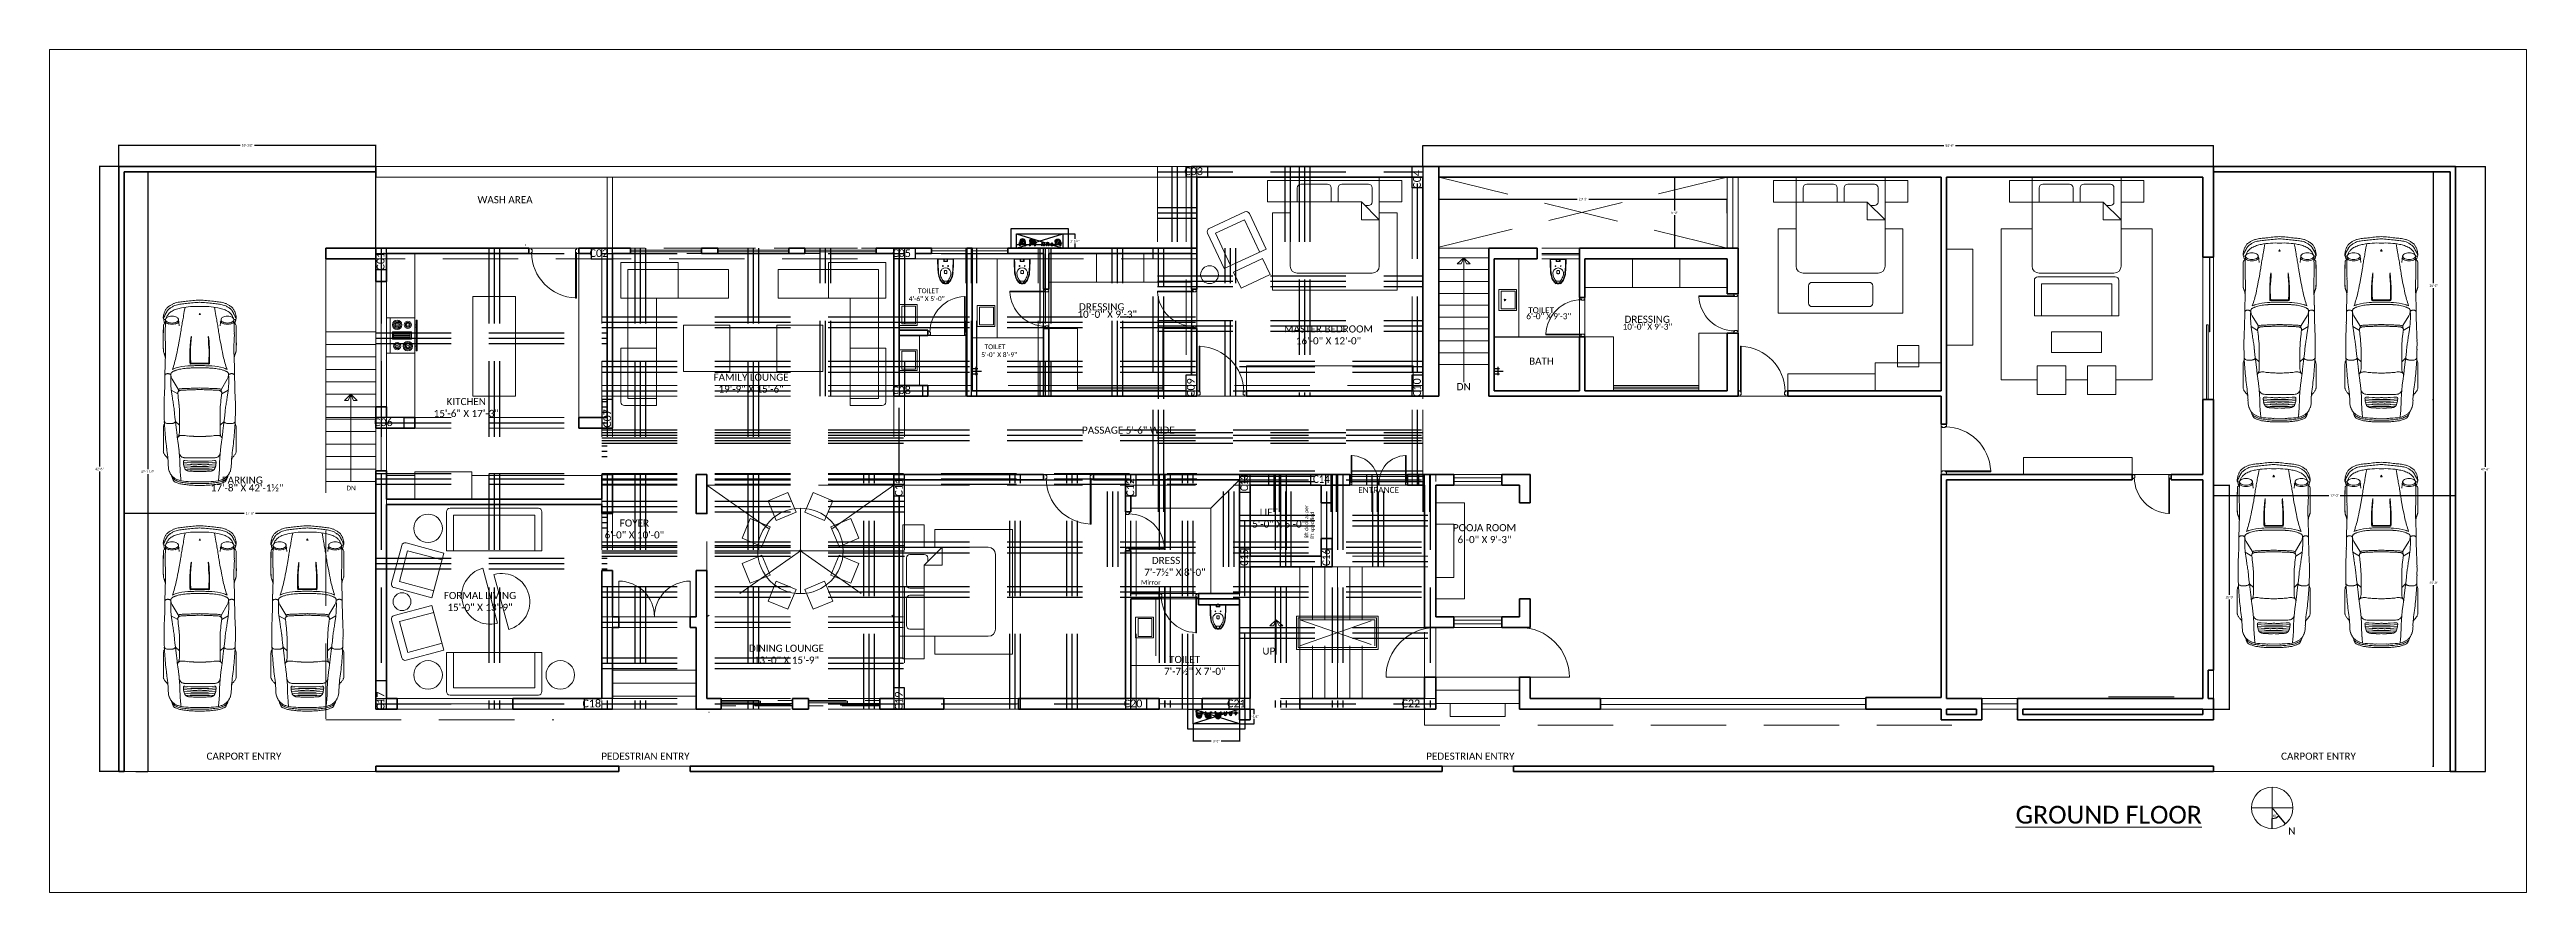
# Model space of a CAD drawing. Header units: inches. Extents: x -315739 to 560314, y 0 to 7836.
# Drawn here: x 314740 to 316826, y 5803 to 6514 of the extents above; entities that cross this region are included whole.
import ezdxf

# ---------------------------------------------------------------- set-up
doc = ezdxf.new("R2010")
doc.units = ezdxf.units.IN
doc.header["$LTSCALE"] = 5
doc.header["$MEASUREMENT"] = 0
doc.linetypes.add('DASHED', pattern=[19.05, 12.7, -6.35])
doc.linetypes.add('DASHED2', pattern=[9.525, 6.35, -3.175])
doc.layers.get('0').update_dxf_attribs({"linetype": 'CONTINUOUS', "lineweight": 0})
for name, color, linetype, lineweight in [('ANGLE SUPPORT', 7, 'CONTINUOUS', 30), ('AUTO', 252, 'CONTINUOUS', 5), ('BEAM', 1, 'DASHED', 9), ('boundery wall', 31, 'CONTINUOUS', 5), ('CAR', 7, 'CONTINUOUS', 9), ('COLUMN912', 7, 'CONTINUOUS', 30), ('DI02', 5, 'CONTINUOUS', 5), ('DIM INTER', 7, 'CONTINUOUS', 5), ('DOOR', 7, 'CONTINUOUS', 9), ('false ceilng', 250, 'CONTINUOUS', 5), ('FORMAT', 7, 'CONTINUOUS', 9), ('FUR', 32, 'CONTINUOUS', 18), ('furniture', 44, 'CONTINUOUS', 5), ('HH', 8, 'CONTINUOUS', 5), ('PLUMBING SHAFT', 5, 'CONTINUOUS', 30), ('PROJECTION', 7, 'DASHED', 20), ('RAILING', 4, 'CONTINUOUS', 9), ('RWP', 150, 'CONTINUOUS', 15), ('Sanitary Fix', 122, 'CONTINUOUS', 13), ('STAIR', 6, 'CONTINUOUS', 9), ('swp', 1, 'CONTINUOUS', 20), ('TC', 7, 'CONTINUOUS', 5), ('TEXT', 7, 'CONTINUOUS', 15), ('VAINT', 4, 'DASHED2', 9), ('WALL', 7, 'CONTINUOUS', 35), ('WALL11', 7, 'CONTINUOUS', 30), ('WINDOW', 1, 'CONTINUOUS', 20), ('wwp', 3, 'CONTINUOUS', 20)]:
    doc.layers.add(name, color=color, linetype=linetype, lineweight=lineweight)
doc.layers.add('CenterLines', color=7, linetype='DASHED')
doc.layers.add('COLUMN H', color=253, linetype='CONTINUOUS', lineweight=5, true_color=0xb0b0b0)
doc.styles.add('calibri', font='calibri')
doc.dimstyles.get("Standard").update_dxf_attribs({"dimtxt": 2, "dimasz": 2, "dimexe": 0.18, "dimexo": 0.0625, "dimgap": 1, "dimtad": 0, "dimtih": 1, "dimtoh": 1, "dimdec": 1, "dimzin": 0, "dimdsep": 46, "dimlunit": 4, "dimcen": 0.09, "dimclrd": 5, "dimclre": 5, "dimclrt": 5, "dimadec": 0, "dimazin": 0, "dimtfac": 1, "dimtdec": 4, "dimtofl": 0, "dimtmove": 0, "dimatfit": 3, "dimfxl": 0.25, "dimtolj": 1, "dimtzin": 0, "dimarcsym": 0})

msp = doc.modelspace()

# ---------------------------------------------------------------- texts
at = {"layer": 'TC', "char_height": 6.5, "attachment_point": 1, "style": 'calibri'}
for s, insert, width in [(' C03', (315695.75, 6414.28), 13), (' C02', (315194.72, 6345.28), 13), (' C05', (315449.72, 6345.28), 13), (' C08', (315449.72, 6229.78), 13), (' C06', (315013.22, 6202.78), 13), ('{\\W0.9; C14}', (315802.06, 6154.91), 52.1806), (' C18', (315188.72, 5965.78), 11.5556), (' C20', (315644.72, 5965.78), 13), (' C21', (315731.72, 5965.78), 11.5556), (' C22', (315878.72, 5965.78), 13)]:
    msp.add_mtext(s, dxfattribs=dict(at, insert=insert, width=width))
at = {"layer": 'TC', "char_height": 6.5, "attachment_point": 1, "rotation": 90, "style": 'calibri'}
for s, insert, width in [(' C04', (315888.44, 6396.37), 13.7222), (' C04', (315888.44, 6396.37), 13.7222), (' C01', (315015.44, 6327.37), 11.5556), (' C09', (315697.96, 6220.87), 13), (' C10', (315888.44, 6220.87), 11.5556), (' C10', (315888.44, 6220.87), 11.5556), (' C07', (315206.31, 6194.91), 13), ('{\\W0.9; C13}', (315742.92, 6139.38), 51.4583), (' C11', (315451.94, 6136.87), 10.1111), (' C12', (315646.94, 6136.87), 11.5556), ('{\\W0.9; C15}', (315742.92, 6076.38), 51.4583), ('{\\W0.9; C16}', (315811.92, 6076.38), 51.4583), (' C17', (315015.44, 5956.87), 11.5556), (' C19', (315451.94, 5956.87), 11.5556)]:
    msp.add_mtext(s, dxfattribs=dict(at, insert=insert, width=width))
at = {"layer": 'TEXT', "style": 'calibri'}
for s, height, p in [('BATH', 6, (315986.14, 6248)), ('DN', 6, (315925.18, 6226.51)), ('UP', 6, (315761.5, 6003.69)), ('%%UGROUND FLOOR', 15, (316395.96, 5861.27))]:
    msp.add_text(s, height=height, dxfattribs=at).set_placement(p)
for s, insert, char_height, width, attachment_point in [('WASH AREA ', (315146.73, 6390.05), 6, 48.5, 3), (' 6\'-0" X 9\'-3"', (315982.02, 6288.83), 5, 45.8333, 4), (' TOILET', (315985.37, 6296.45), 5, 21.1111, 1), (' 10\'-0" X 9\'-3"', (316063.13, 6279.98), 5, 48.6111, 4), ('DRESSING', (316066.52, 6289.29), 6, 36.6667, 1), ('DN', (314989.91, 6146.03), 4, 5.7778, 1), ('ENTRANCE', (315842.23, 6144.96), 5, 32.7778, 1)]:
    msp.add_mtext(s, dxfattribs=dict(at, insert=insert, char_height=char_height, width=width, attachment_point=attachment_point))
at = {"layer": 'TEXT', "color": 0, "lineweight": 5, "style": 'calibri'}
for s, insert, char_height, width, attachment_point in [('\\pxqc;  TOILET\\P4\'-6" X 5\'-0"', (315458.92, 6312.28), 4, 39.5556, 1), (' 10\'-0" X 9\'-3"', (315603.57, 6290.48), 6, 58.3333, 4), ('DRESSING', (315606.97, 6299.79), 6, 36.6667, 1), ('\\pxqc;MASTER BEDROOM\\P16\'-0" X 12\'-0"', (315768.4, 6281.16), 6, 97.5, 1), ('  TOILET\\P5\'-0" X 8\'-9"', (315524.64, 6265.12), 4, 36.6667, 1), ('\\pxqc;FAMILY LOUNGE\\P19\'-9" X 15\'-6"', (315287.01, 6240.47), 6, 87.5, 1), ('\\pxqc;KITCHEN\\P15\'-6" X 17\'-3"', (315060, 6219.96), 6, 61.6667, 1), ('PASSAGE 5\'-6" WIDE', (315609.54, 6195.87), 6, 85.3333, 1), (' 17\'-8" X 42\'-1½"', (314873.53, 6144.21), 6, 68.3333, 4), ('PARKING', (314885, 6153.76), 6, 32.6667, 1), ('\\pxqc;FOYER\\P6\'-0" X 10\'-0"', (315203.32, 6117.61), 6, 58.3333, 1), ('   LIFT\\P5\'-0" X 5\'-0"', (315752.93, 6126.72), 6, 55, 1), ('\\pxqc;POOJA ROOM\\P6\'-0" X 9\'-3"', (315910.84, 6113.66), 6, 75.5, 1), ('   DRESS\\P7\'-7½" X 8\'-0"', (315661.97, 6086.09), 6, 61, 1), ('\\pxqc;FORMAL LIVING\\P15\'-0" X 13\'-9"', (315060, 6056.51), 6, 84.8333, 1), ('Mirror', (315659.21, 6066.52), 4, 15.1111, 1), ('\\pxqc;DINING LOUNGE\\P13\'-0" X 15\'-9"', (315318.8, 6012.06), 6, 83.5, 1), ('  TOILET\\P7\'-7½" X 7\'-0"', (315678.62, 6002.61), 6, 61, 1), ('CARPORT ENTRY', (314872.07, 5921.12), 6, 66.5, 1), ('PEDESTRIAN ENTRY', (315204.57, 5921.12), 6, 78.5, 1), ('PEDESTRIAN ENTRY', (315899.47, 5921.12), 6, 78.5, 1), ('CARPORT ENTRY', (316619.57, 5921.12), 6, 66.5, 1), ('N', (316625.62, 5858.08), 6, 3.3333, 1)]:
    msp.add_mtext(s, dxfattribs=dict(at, insert=insert, char_height=char_height, width=width, attachment_point=attachment_point))
at = {"layer": 'TEXT', "color": 0, "lineweight": 5, "insert": (315797.05, 6099.67), "char_height": 6, "width": 121.3333, "attachment_point": 1, "rotation": 90, "style": 'calibri'}
msp.add_mtext('\\pxql; \\H0.5x;lift door as per\\P lift specified', dxfattribs=at)

# ---------------------------------------------------------------- blocks, each defined once
blk = doc.blocks.new('A$C04F40293')
at = {"layer": 'DOOR', "color": 0, "lineweight": 9}
for p, q in [((39.3, 3.6), (39.3, 41.9)), ((39.3, 41.9), (40, 41.9)), ((40, 3.6), (40, 41.9)), ((0, 0), (42, 0))]:
    blk.add_line(p, q, dxfattribs=at)
at = {"layer": 'DOOR', "color": 0}
for p, q in [((1.8, 4.5), (0, 4.5)), ((0, 0), (0, 4.5)), ((1.8, 3.6), (1.8, 4.5)), ((2.8, 3.6), (1.8, 3.6)), ((1.8, 0), (1.8, 0.9)), ((1.8, 0.9), (2.8, 0.9)), ((2.8, 0.9), (2.8, 3.6)), ((39.2, 0.9), (39.2, 3.6)), ((39.2, 3.6), (40.2, 3.6)), ((40.2, 0.9), (39.2, 0.9)), ((40.2, 3.6), (40.2, 4.5)), ((40.2, 4.5), (42, 4.5)), ((40.2, 0), (40.2, 0.9)), ((42, 4.5), (42, 0)), ((0, 0), (1.8, 0)), ((42, 0), (40.2, 0))]:
    blk.add_line(p, q, dxfattribs=at)
at = {"layer": 'DOOR', "color": 0, "lineweight": 9}
blk.add_arc((40.9, 3.3), 38.6, 92.3483, 179.6623, dxfattribs=at)
blk = doc.blocks.new('GERAFW')
at = {"layer": 'DOOR', "color": 21, "lineweight": 9}
for p, q in [((2.7, 22.4), (-19.9, 22.4)), ((-19.9, 21.9), (-19.9, 22.4)), ((2.7, 21.9), (-19.9, 21.9)), ((4.8, -0.5), (4.8, 22.4)), ((4.8, -0.5), (4.8, -23.4)), ((2.7, -22.9), (-19.9, -22.9)), ((-19.9, -22.9), (-19.9, -23.3)), ((2.7, -23.3), (-19.9, -23.3))]:
    blk.add_line(p, q, dxfattribs=at)
at = {"layer": 'DOOR', "color": 5}
for p, q in [((2.1, 22.4), (2.1, 23.5)), ((2.1, 23.5), (4.8, 23.5)), ((2.7, 22.4), (2.1, 22.4)), ((2.7, 21.9), (2.7, 22.4)), ((4.3, 21.9), (2.7, 21.9)), ((4.8, 22.4), (4.3, 22.4)), ((4.3, 22.4), (4.3, 21.9)), ((4.8, 23.5), (4.8, 22.4)), ((2.7, -23.4), (2.1, -23.4)), ((2.1, -23.4), (2.1, -24.5)), ((2.1, -24.5), (4.8, -24.5)), ((4.3, -22.8), (2.7, -22.8)), ((2.7, -22.8), (2.7, -23.4)), ((4.3, -23.4), (4.3, -22.8)), ((4.8, -23.4), (4.3, -23.4)), ((4.8, -24.5), (4.8, -23.4))]:
    blk.add_line(p, q, dxfattribs=at)
at = {"layer": 'DOOR', "color": 21, "lineweight": 9}
for centre, start, end in [((2.9, 22.6), 181.538, 274.9167), ((2.9, -23.5), 85.0833, 178.462)]:
    blk.add_arc(centre, 22.7, start, end, dxfattribs=at)
blk = doc.blocks.new('W.C.RR')
at = {"layer": 'Sanitary Fix', "lineweight": 15}
for p, q in [((-406.6, -27.6), (-408.2, -30)), ((-407.3, -52), (-407.3, -49.8)), ((-407, -29.3), (-403.5, -29.3)), ((-407, -49.6), (-403.6, -49.6)), ((-406.9, -52), (-406.9, -50.4)), ((-406.6, -38.1), (-406.6, -39.7)), ((-406.6, -50.1), (-404, -50.1)), ((-406.1, -40.2), (-404.6, -40.2)), ((-405.1, -37), (-405.5, -37)), ((-402.4, -30), (-404, -27.6)), ((-404, -39.7), (-404, -38.1)), ((-403.8, -50.4), (-403.8, -52)), ((-403.3, -49.9), (-403.3, -52)), ((-413.7, -52), (-396.9, -52)), ((-406.5, -52), (-404.1, -52)), ((-406.5, -52), (-406.5, -52)), ((-406.1, -52), (-406.1, -52.4)), ((-406.1, -52.4), (-404.5, -52.4)), ((-405.8, -52), (-405.8, -52)), ((-404.8, -52), (-404.8, -52)), ((-404.5, -52.4), (-404.5, -52)), ((-404.1, -52), (-404.1, -52))]:
    blk.add_line(p, q, dxfattribs=at)
for centre in [(-408.1, -45), (-402.6, -45)]:
    blk.add_circle(centre, 0.358, dxfattribs=at)
for centre, radius, start, end in [((-221.7, -52.6), 192, 175.6595, 179.8129), ((-206.2, -54.3), 207, 175.4918, 179.3454), ((-391.1, -40.3), 22.2, 153.1364, 174.1184), ((-392.2, -39.8), 20.5, 154.9076, 175.1535), ((-400.3, -36), 12, 130.761, 151.8362), ((-401.9, -37), 8.85, 158.6011, 185.8382), ((-399.6, -36.3), 12.2, 134.4074, 154.8903), ((-404.8, -37.3), 5.99, 185.8382, 224.1772), ((-391.7, -41), 19.8, 146.1601, 158.6011), ((-405.3, -37.2), 5.76, 228.8891, 311.1109), ((-406.9, -29.1), 2, 102.4978, 129.0597), ((-407.2, -27.9), 1.36, 100.3332, 132.8161), ((-407, -30.4), 1.14, 90, 145.7536), ((-405.3, -37.4), 11, 79.0024, 100.9976), ((-405.3, -39.3), 12.3, 80.4841, 99.5159), ((-407, -49.8), 0.267, 90.024, 180), ((-406.6, -50.4), 0.269, 83.9983, 180), ((-406, -28), 0.757, 100.9251, 141.0236), ((-405.5, -38.1), 1.11, 90, 180.5857), ((-406.1, -39.7), 0.56, 180, 270.535), ((-405.1, -38.1), 1.13, 0, 90.5296), ((-404.6, -39.7), 0.56, 270, 0.5829), ((-404.5, -27.9), 0.599, 33.3554, 84.696), ((-404, -50.4), 0.273, 348.5553, 90), ((-403.6, -49.9), 0.298, 354.5234, 90), ((-403.5, -30.3), 1.04, 30.9018, 90), ((-403.5, -28.5), 1.38, 44.4952, 82.3555), ((-403.5, -28.2), 1.72, 53.3983, 80.1871), ((-410.1, -35.5), 11.5, 27.3045, 48.9088), ((-410.8, -36.2), 12, 25.153, 46.1614), ((-469.4, -66.9), 76.5, 25.7005, 28.856), ((-405.9, -37.2), 6.18, 315.8228, 348.905), ((-407.1, -36.9), 7.4, 348.905, 25.7005), ((-416.5, -39.2), 18.5, 4.3585, 26.0983), ((-416.8, -39.5), 19.4, 4.1483, 28.3887), ((-538.3, -51.4), 140.8, 359.7854, 5.545), ((-554.3, -51.8), 157.3, 359.9445, 5.0138)]:
    blk.add_arc(centre, radius, start, end, dxfattribs=at)
blk = doc.blocks.new('j')
at = {"layer": 'Sanitary Fix', "xscale": 0.8438057731173103, "yscale": 0.8438057731173103, "rotation": 180}
blk.add_blockref('W.C.RR', (13938.9, 1942), dxfattribs=at)
blk = doc.blocks.new('Range-Oven - 30 in top')
for p, q in [((0, -3), (30, -3)), ((12, -6), (18, -6)), ((18, -20), (12, -20)), ((13, -20), (13, -6)), ((14, -6), (14, -20)), ((15, -20), (15, -6)), ((16, -6), (16, -20)), ((17, -20), (17, -6)), ((6, -24), (6, -25)), ((8, -25), (8, -24)), ((22, -25), (22, -24)), ((24, -24), (24, -25))]:
    blk.add_line(p, q)
for points in [[(0, -24), (0, 0), (30, 0), (30, -24)], [(12, -21), (12, -5), (18, -5), (18, -21)], [(2, -26), (2, -25), (28, -25), (28, -26)]]:
    blk.add_lwpolyline(points, close=True)
for centre, radius in [((6, -9), 4), ((6, -9), 3), ((6, -18), 3), ((6, -9), 2), ((6, -18), 2), ((6, -9), 1), ((6, -18), 1), ((24, -18), 4), ((24, -9), 3), ((24, -18), 3), ((24, -9), 2), ((24, -18), 2), ((24, -9), 1), ((24, -18), 1)]:
    blk.add_circle(centre, radius)
blk = doc.blocks.new('*D1')
at = {"layer": 'DI02', "color": 5, "linetype": 'ByBlock', "lineweight": -2}
for p, q in [((314798.1, 6340), (314798.1, 6433.2)), ((314798.1, 6433), (314900.3, 6433)), ((314912.4, 6433), (315014.6, 6433)), ((315014.6, 6319), (315014.6, 6433.2))]:
    blk.add_line(p, q, dxfattribs=at)
for points in [[(314798.1, 6433), (314800.1, 6433.3), (314800.1, 6432.7)], [(315014.6, 6433), (315012.6, 6432.7), (315012.6, 6433.3)]]:
    blk.add_solid(points, dxfattribs=at)
at = {"layer": 'DI02', "color": 5, "linetype": 'CONTINUOUS', "lineweight": -2, "insert": (314906.4, 6433), "char_height": 2, "width": 10.111, "attachment_point": 5}
blk.add_mtext('18\'-1/2"', dxfattribs=at)
blk = doc.blocks.new('*D2')
at = {"layer": 'DIM INTER', "color": 5, "linetype": 'ByBlock', "lineweight": -2}
for p, q in [((316562.6, 6137.7), (316562.6, 6137.9)), ((316562.6, 6137.7), (316659.9, 6137.7)), ((316669.4, 6137.7), (316766.6, 6137.7)), ((316766.6, 6136.7), (316766.6, 6137.9))]:
    blk.add_line(p, q, dxfattribs=at)
for points in [[(316562.6, 6137.7), (316564.6, 6138), (316564.6, 6137.3)], [(316766.6, 6137.7), (316764.6, 6137.3), (316764.6, 6138)]]:
    blk.add_solid(points, dxfattribs=at)
at = {"layer": 'DIM INTER', "color": 5, "linetype": 'CONTINUOUS', "lineweight": -2, "insert": (316664.6, 6137.7), "char_height": 2, "width": 7.444, "attachment_point": 5}
blk.add_mtext('17\'-0"', dxfattribs=at)
blk = doc.blocks.new('*D3')
at = {"layer": 'DIM INTER', "color": 5, "linetype": 'ByBlock', "lineweight": -2}
for p, q in [((316766.7, 6415.1), (316791.7, 6415.1)), ((316791.5, 6415.1), (316791.5, 6161.9)), ((316791.5, 6157.9), (316791.5, 5905.1)), ((316766.7, 5905.1), (316791.7, 5905.1))]:
    blk.add_line(p, q, dxfattribs=at)
for points in [[(316791.5, 6415.1), (316791.9, 6413.1), (316791.2, 6413.1)], [(316791.5, 5905.1), (316791.2, 5907.1), (316791.9, 5907.1)]]:
    blk.add_solid(points, dxfattribs=at)
at = {"layer": 'DIM INTER', "color": 5, "linetype": 'CONTINUOUS', "lineweight": -2, "insert": (316791.5, 6159.9), "char_height": 2, "width": 8.111, "attachment_point": 5}
blk.add_mtext('42\'-6"', dxfattribs=at)
blk = doc.blocks.new('*D4')
at = {"layer": 'DI02', "color": 5, "linetype": 'ByBlock', "lineweight": -2}
for p, q in [((316110.8, 6406.1), (316108.4, 6406.1)), ((316108.6, 6406.1), (316108.6, 6378.1)), ((316108.6, 6374.1), (316108.6, 6346.1)), ((316110.8, 6346.1), (316108.4, 6346.1))]:
    blk.add_line(p, q, dxfattribs=at)
for points in [[(316108.6, 6406.1), (316108.9, 6404.1), (316108.3, 6404.1)], [(316108.6, 6346.1), (316108.3, 6348.1), (316108.9, 6348.1)]]:
    blk.add_solid(points, dxfattribs=at)
at = {"layer": 'DI02', "color": 5, "linetype": 'CONTINUOUS', "lineweight": -2, "insert": (316108.6, 6376.1), "char_height": 2, "width": 6.333, "attachment_point": 5}
blk.add_mtext('5\'-0"', dxfattribs=at)
blk = doc.blocks.new('*D5')
at = {"layer": 'DI02', "color": 5, "linetype": 'ByBlock', "lineweight": -2}
for p, q in [((315910.1, 6375.7), (315910.1, 6387.7)), ((315910.1, 6387.6), (316026.7, 6387.6)), ((316036.6, 6387.6), (316153.1, 6387.6)), ((316153.1, 6375.7), (316153.1, 6387.7))]:
    blk.add_line(p, q, dxfattribs=at)
for points in [[(315910.1, 6387.6), (315912.1, 6387.9), (315912.1, 6387.2)], [(316153.1, 6387.6), (316151.1, 6387.2), (316151.1, 6387.9)]]:
    blk.add_solid(points, dxfattribs=at)
at = {"layer": 'DI02', "color": 5, "linetype": 'CONTINUOUS', "lineweight": -2, "insert": (316031.6, 6387.6), "char_height": 2, "width": 7.889, "attachment_point": 5}
blk.add_mtext('20\'-3"', dxfattribs=at)
blk = doc.blocks.new('*D6')
at = {"layer": 'DI02', "color": 5, "linetype": 'ByBlock', "lineweight": -2}
for p, q in [((314798.1, 6415.1), (314781.6, 6415.1)), ((314781.8, 6415.1), (314781.8, 6162.1)), ((314781.8, 6158.1), (314781.8, 5905.1)), ((314798.1, 5905.1), (314781.6, 5905.1))]:
    blk.add_line(p, q, dxfattribs=at)
for points in [[(314781.8, 6415.1), (314782.2, 6413.1), (314781.5, 6413.1)], [(314781.8, 5905.1), (314781.5, 5907.1), (314782.2, 5907.1)]]:
    blk.add_solid(points, dxfattribs=at)
at = {"layer": 'DI02', "color": 5, "linetype": 'CONTINUOUS', "lineweight": -2, "insert": (314781.8, 6160.1), "char_height": 2, "width": 8.111, "attachment_point": 5}
blk.add_mtext('42\'-6"', dxfattribs=at)
blk = doc.blocks.new('*D7')
at = {"layer": 'DI02', "color": 5, "linetype": 'ByBlock', "lineweight": -2}
for p, q in [((315896.6, 6415.2), (315896.6, 6432.8)), ((315896.6, 6432.6), (316335.4, 6432.6)), ((316345.3, 6432.6), (316562.6, 6432.6)), ((316562.6, 6415.2), (316562.6, 6432.8))]:
    blk.add_line(p, q, dxfattribs=at)
for points in [[(315896.6, 6432.6), (315898.6, 6433), (315898.6, 6432.3)], [(316562.6, 6432.6), (316560.6, 6432.3), (316560.6, 6433)]]:
    blk.add_solid(points, dxfattribs=at)
at = {"layer": 'DI02', "color": 5, "linetype": 'CONTINUOUS', "lineweight": -2, "insert": (316340.4, 6432.6), "char_height": 2, "width": 7.889, "attachment_point": 5}
blk.add_mtext('55\'-6"', dxfattribs=at)
blk = doc.blocks.new('*D8')
at = {"layer": 'RAILING', "color": 5, "linetype": 'ByBlock', "lineweight": -2}
for p, q in [((316562.7, 6146.6), (316576.3, 6146.6)), ((316576.1, 6054.1), (316576.1, 6146.6)), ((316576.1, 5957.6), (316576.1, 6050.1)), ((316553.7, 5957.6), (316576.3, 5957.6))]:
    blk.add_line(p, q, dxfattribs=at)
for points in [[(316576.1, 6146.6), (316576.4, 6144.6), (316575.7, 6144.6)], [(316576.1, 5957.6), (316575.7, 5959.6), (316576.4, 5959.6)]]:
    blk.add_solid(points, dxfattribs=at)
at = {"layer": 'RAILING', "color": 5, "linetype": 'CONTINUOUS', "lineweight": -2, "insert": (316576.1, 6052.1), "char_height": 2, "width": 7.444, "attachment_point": 5}
blk.add_mtext('15\'-9"', dxfattribs=at)
blk = doc.blocks.new('*D9')
at = {"layer": 'DIM INTER', "color": 5, "linetype": 'ByBlock', "lineweight": -2}
for p, q in [((316747.2, 6218.6), (316748.2, 6218.6)), ((316748.1, 6066.1), (316748.1, 6218.6)), ((316748.1, 5909.6), (316748.1, 6062.1)), ((316747.2, 5909.6), (316748.2, 5909.6))]:
    blk.add_line(p, q, dxfattribs=at)
for points in [[(316748.1, 6218.6), (316748.4, 6216.6), (316747.7, 6216.6)], [(316748.1, 5909.6), (316747.7, 5911.6), (316748.4, 5911.6)]]:
    blk.add_solid(points, dxfattribs=at)
at = {"layer": 'DIM INTER', "color": 5, "linetype": 'CONTINUOUS', "lineweight": -2, "insert": (316748.1, 6064.1), "char_height": 2, "width": 7.889, "attachment_point": 5}
blk.add_mtext('25\'-9"', dxfattribs=at)
blk = doc.blocks.new('*D10')
at = {"layer": 'DIM INTER', "color": 5, "linetype": 'ByBlock', "lineweight": -2}
for p, q in [((316748.7, 6410.6), (316747.9, 6410.6)), ((316748.1, 6316.6), (316748.1, 6410.6)), ((316748.1, 6218.6), (316748.1, 6312.6)), ((316747.2, 6218.6), (316748.2, 6218.6))]:
    blk.add_line(p, q, dxfattribs=at)
for points in [[(316748.1, 6410.6), (316748.4, 6408.6), (316747.7, 6408.6)], [(316748.1, 6218.6), (316747.7, 6220.6), (316748.4, 6220.6)]]:
    blk.add_solid(points, dxfattribs=at)
at = {"layer": 'DIM INTER', "color": 5, "linetype": 'CONTINUOUS', "lineweight": -2, "insert": (316748.1, 6314.6), "char_height": 2, "width": 7.444, "attachment_point": 5}
blk.add_mtext('16\'-0"', dxfattribs=at)
blk = doc.blocks.new('A$C10027944')
at = {"layer": 'CAR', "color": 8, "linetype": 'CONTINUOUS'}
for p, q in [((16.9, 120.5), (26.8, 122.3)), ((26.8, 122.3), (36.6, 124)), ((42.8, 137.5), (45, 136.2)), ((44.5, 171.7), (45.9, 170.8)), ((45, 136.2), (46.5, 136.1)), ((45.9, 170.8), (46.1, 168.9)), ((46.1, 168.9), (46.1, 166.3)), ((46.5, 136.1), (53, 135.2)), ((53, 135.2), (61, 134.4)), ((59.8, 171.5), (91.9, 172)), ((91.9, 172), (108.9, 172)), ((96.1, 134.1), (106.4, 136.1)), ((106.4, 136.1), (116.7, 138.2)), ((108.9, 172), (119.1, 171.5)), ((116.7, 138.2), (122.6, 139.4)), ((117.7, 171.5), (119.4, 171.5)), ((122.6, 139.4), (128.5, 140.6)), ((159.2, 148.8), (163.2, 150.2)), ((174.8, 155.7), (176.1, 154)), ((181.5, 153.2), (176.1, 154)), ((186.3, 150.8), (181.5, 153.2)), ((209.7, 136.9), (186.3, 150.8)), ((210.9, 136.3), (209.7, 136.9)), ((213, 136.3), (210.9, 136.3)), ((212, 153.1), (221, 137.7)), ((216, 137.1), (213, 136.3)), ((281.5, 133.8), (268, 133.8)), ((295.1, 133.8), (281.5, 133.8)), ((286.3, 143.1), (294.5, 133.8)), ((302.9, 133.8), (295.1, 133.8)), ((300.1, 171.7), (315.3, 171.7)), ((310.7, 133.8), (302.9, 133.8)), ((315.3, 171.7), (330.6, 171.7)), ((330.6, 171.7), (343.6, 171.7)), ((343.6, 171.7), (356.6, 171.7)), ((377.9, 121), (378, 122.5)), ((378.3, 115.2), (377.9, 121)), ((383.2, 107.2), (381.8, 124.5)), ((387.3, 107.5), (386, 124.2)), ((391.4, 107.9), (390.2, 123.5)), ((395.6, 108.2), (394.5, 122.3)), ((399.7, 108.6), (398.8, 120)), ((30.6, 86), (34.4, 87.7)), ((30.6, 86), (34.4, 84.3)), ((34.4, 87.7), (34.4, 86)), ((34.4, 84.3), (34.4, 86)), ((85.5, 106.4), (96.8, 107.8)), ((85.5, 106.4), (86.9, 105.8)), ((85.5, 65.6), (86.9, 66.2)), ((85.5, 65.6), (96.8, 64.2)), ((86.9, 105.8), (92.2, 106.2)), ((86.9, 66.2), (92.2, 65.8)), ((92.2, 106.2), (103.9, 106.8)), ((92.2, 65.8), (103.9, 65.2)), ((96.8, 107.8), (119.8, 109.1)), ((96.8, 64.2), (119.8, 63)), ((103.9, 106.8), (111.3, 107.4)), ((103.9, 65.2), (111.3, 64.6)), ((111.3, 107.4), (119.2, 107.8)), ((111.3, 64.6), (119.2, 64.2)), ((119.2, 107.8), (129.7, 107.8)), ((119.2, 64.2), (129.7, 64.2)), ((119.8, 109.1), (138.9, 109.1)), ((119.8, 63), (138.9, 63)), ((129.7, 107.8), (138.7, 107.6)), ((129.7, 64.2), (138.7, 64.4)), ((138.7, 107.6), (145, 107.2)), ((138.7, 64.4), (145, 64.8)), ((138.9, 109.1), (146.4, 109.1)), ((138.9, 63), (146.4, 63)), ((145, 107.2), (149, 107)), ((145, 64.8), (149, 65)), ((146.4, 109.1), (150.2, 108.6)), ((146.4, 63), (150.2, 63.4)), ((149, 107), (149, 103.6)), ((149, 103.6), (149, 99.8)), ((149, 99.8), (149, 96.3)), ((149, 96.3), (149, 92.7)), ((149, 92.7), (149, 88.7)), ((149, 88.7), (149, 86)), ((149, 83.4), (149, 86)), ((149, 79.3), (149, 83.4)), ((149, 75.7), (149, 79.3)), ((149, 72.3), (149, 75.7)), ((149, 68.5), (149, 72.3)), ((149, 65), (149, 68.5)), ((150.2, 108.6), (150.8, 107.6)), ((150.6, 106.4), (150.2, 96.8)), ((150.2, 96.8), (150.2, 90.1)), ((150.2, 90.1), (150.4, 86)), ((150.2, 82), (150.4, 86)), ((150.2, 75.3), (150.2, 82)), ((150.6, 65.6), (150.2, 75.3)), ((150.2, 63.4), (150.8, 64.4)), ((150.8, 107.6), (150.6, 106.4)), ((150.8, 64.4), (150.6, 65.6)), ((379, 106.8), (378.3, 115.2)), ((379, 65.2), (378.3, 56.8)), ((383.2, 64.9), (381.8, 47.6)), ((387.3, 64.5), (386, 47.8)), ((391.4, 64.2), (390.2, 48.6)), ((395.6, 63.8), (394.5, 49.8)), ((399.7, 63.5), (398.8, 52)), ((427.9, 99), (427.8, 74.9)), ((16.9, 51.5), (26.8, 49.8)), ((26.8, 49.8), (36.6, 48)), ((42.8, 34.5), (45, 35.8)), ((44.5, 0.3), (45.9, 1.3)), ((45, 35.8), (46.5, 35.9)), ((45.9, 1.3), (46.1, 3.1)), ((46.1, 3.1), (46.1, 5.7)), ((46.5, 35.9), (53, 36.9)), ((53, 36.9), (61, 37.7)), ((59.8, 0.5), (91.9, 0.1)), ((91.9, 0.1), (108.9, 0.1)), ((96.1, 38), (106.4, 35.9)), ((106.4, 35.9), (116.7, 33.9)), ((108.9, 0.1), (119.1, 0.5)), ((116.7, 33.9), (122.6, 32.7)), ((117.7, 0.5), (119.4, 0.5)), ((122.6, 32.7), (128.5, 31.5)), ((159.2, 23.2), (163.2, 21.8)), ((174.8, 16.3), (176.1, 18)), ((181.5, 18.9), (176.1, 18)), ((186.3, 21.2), (181.5, 18.9)), ((209.7, 35.2), (186.3, 21.2)), ((210.9, 35.8), (209.7, 35.2)), ((213, 35.8), (210.9, 35.8)), ((212, 19), (221, 34.3)), ((216, 35), (213, 35.8)), ((281.5, 38.3), (268, 38.3)), ((295.1, 38.3), (281.5, 38.3)), ((286.3, 28.9), (294.5, 38.3)), ((302.9, 38.3), (295.1, 38.3)), ((300.1, 0.3), (315.3, 0.3)), ((310.7, 38.3), (302.9, 38.3)), ((315.3, 0.3), (330.6, 0.3)), ((330.6, 0.3), (343.6, 0.3)), ((343.6, 0.3), (356.6, 0.3)), ((378.3, 56.8), (377.9, 51.1)), ((377.9, 51.1), (378, 49.5))]:
    blk.add_line(p, q, dxfattribs=at)
for centre, radius, start, end in [((709.4, 33.2), 711.4, 173.14902, 174.44618), ((-1995.5, 358.2), 2012.9, 353.14932, 353.50524), ((90.1, 120.8), 86.2, 165.18363, 173.50527), ((709.4, 33.2), 706.2, 173.14896, 174.44612), ((40.4, 133.9), 34.8, 153.16118, 165.18409), ((-1995.5, 358.2), 2018.1, 353.14939, 353.50531), ((96.3, 105.6), 97.4, 148.8757, 153.1607), ((90.1, 120.8), 81, 165.18378, 173.50543), ((40.4, 133.9), 29.6, 153.16042, 165.18333), ((54.7, 130.8), 48.7, 143.73854, 148.87527), ((96.3, 105.6), 92.2, 148.87704, 153.16203), ((36.3, 144.2), 26, 134.10736, 143.73953), ((181.9, 96.3), 166.8, 168.73711, 176.13601), ((54.7, 130.8), 43.5, 143.73563, 148.87237), ((31.7, 149), 19.3, 124.80091, 134.10476), ((112.4, 110.2), 95.9, 161.6317, 168.73776), ((36.3, 144.2), 20.8, 137.40765, 143.74066), ((41.4, 135), 36.4, 119.87495, 124.8046), ((34, 148.8), 16.1, 138.85082, 143.7113), ((85.1, 119.2), 67.2, 151.48298, 161.63144), ((33.9, 148.9), 15.9, 133.92807, 138.85429), ((35.7, 147), 18.6, 129.70034, 133.92806), ((39.3, 138.7), 32.2, 114.48242, 119.87525), ((31.3, 152.3), 11.7, 123.00043, 129.69343), ((33.4, 149), 15.6, 118.55336, 123.00468), ((43.3, 130), 41.7, 110.32108, 114.47732), ((-27.3, 260.6), 111.5, 298.56172, 299.18441), ((49.4, 138.6), 26.5, 141.46224, 151.48353), ((48.9, 124), 44.9, 117.51075, 119.05611), ((-1.9, 220.8), 64.4, 297.74861, 298.82691), ((58.9, 131), 38.7, 134.60471, 141.46051), ((43.2, 130.3), 41.4, 106.13625, 110.32754), ((-4.2, 225.5), 69.6, 298.62768, 299.84119), ((58.2, 117.2), 55.4, 118.47947, 120.00351), ((45.7, 121.5), 50.5, 102.69661, 106.13066), ((-154.7, 510.9), 392.2, 298.39533, 298.61076), ((49.1, 141), 24.6, 127.43863, 134.60812), ((50.6, 134.5), 36.6, 116.30616, 118.61717), ((52.3, 136.8), 29.9, 121.53124, 127.43438), ((87.2, 60.5), 119.2, 113.64195, 116.30242), ((43.8, 130.1), 41.7, 99.28074, 102.69761), ((57.5, 128.4), 39.8, 115.64624, 121.53564), ((-2833.9, 16217.4), 16347.4, 280.11344, 280.16157), ((43.1, 134.4), 37.3, 95.46553, 99.28474), ((66.9, 151.3), 28.8, 166.91713, 180.00002), ((66.9, 151.3), 28.8, 180.00018, 193.08308), ((55.7, 153.9), 17.3, 150.0002, 166.91727), ((55.7, 148.7), 17.3, 193.08273, 209.9998), ((107.2, 14.8), 169, 111.76883, 113.64442), ((43.1, 134), 37.8, 91.68772, 95.46226), ((56.7, 129.9), 38.1, 106.14755, 115.64404), ((49.6, 157.5), 10.2, 126.35475, 149.99966), ((49.6, 145.2), 10.2, 210.00034, 233.64525), ((43.1, 133.5), 38.2, 87.95786, 91.68771), ((46.1, 162.1), 4.4, 90.00144, 126.35651), ((46.1, 140.5), 4.4, 233.64143, 269.9965), ((41.3, 139.7), 31.4, 77.09433, 81.65493), ((71.8, -249.9), 417, 91.33954, 93.56324), ((46.1, 162.1), 4.4, 53.64417, 89.99924), ((46.1, 140.5), 4.4, 270.00282, 306.35789), ((40.8, 137.6), 33.6, 72.83645, 77.09693), ((42.7, 157.5), 10.2, 29.99928, 53.64419), ((42.7, 145.2), 10.2, 306.35581, 330.00072), ((8689.6, -48148.8), 49042.3, 100.13034, 100.14638), ((42.2, 145.6), 13.9, 305.64702, 329.37288), ((42.4, 142.6), 28.4, 68.74006, 72.83628), ((36.6, 153.9), 17.3, 13.08382, 30.00089), ((36.6, 148.7), 17.3, 329.99911, 346.91618), ((42.7, 157.5), 13.3, 29.99915, 44.44968), ((45.9, 151.7), 18.6, 62.48364, 68.73741), ((25.3, 151.3), 28.8, 359.99998, 13.08287), ((25.3, 151.3), 28.8, 346.91692, 359.99982), ((36.6, 153.9), 20.4, 13.08361, 30.00068), ((36.6, 148.7), 20.4, 329.94744, 346.91739), ((48.8, 157.2), 12.4, 56.1903, 62.47957), ((71.4, 154.1), 21.9, 131.723, 140.06776), ((48.3, 156.4), 13.4, 50.36723, 56.19662), ((25.3, 151.3), 31.9, 346.91693, 13.08307), ((59.8, 167.1), 4.47, 90.00192, 131.72533), ((98.3, -1908.7), 2080.6, 90.61846, 91.05987), ((-201.3, 11433.9), 11270, 271.33916, 271.42144), ((95.6, -54.5), 186.1, 97.61656, 99.88609), ((23.6, 461.9), 335.2, 278.11982, 279.37963), ((121.8, -2418.2), 2590.3, 90.6619, 91.01645), ((83.5, -46.5), 214, 85.83495, 91.40851), ((214.8, -718.6), 860.7, 98.52596, 99.12871), ((59.6, 316.8), 186.3, 278.52501, 281.30968), ((116.8, -2909), 3081.1, 90.30562, 90.46329), ((114.6, 382.4), 216.1, 265.86144, 271.38093), ((102.3, -180.1), 352.2, 88.92573, 90.30539), ((105.5, -5.8), 177.8, 87.26796, 88.92608), ((102.2, -75.5), 247.6, 86.07777, 87.2686), ((119.4, 164.1), 7.39, 78.36882, 90.00338), ((76.7, 1946.5), 1780.6, 271.38839, 272.05806), ((118.1, 158.1), 13.6, 72.04536, 78.36097), ((112.4, 140.3), 32.2, 67.98581, 72.04262), ((152.5, 239.6), 74.9, 248.00072, 249.74729), ((103, 105.6), 68, 68.413, 69.72941), ((134.6, 185.3), 17.7, 248.42897, 253.48851), ((90.5, 330.6), 193.8, 281.30966, 286.00795), ((134.5, 184.9), 17.3, 253.48628, 259.84104), ((117.3, 89.4), 79.7, 78.45564, 79.82935), ((180.9, 405.8), 243, 258.69672, 259.08015), ((170, 341.6), 177.9, 258.62183, 259.14528), ((212, -1859.4), 2027.7, 91.4289, 92.01699), ((-123.1, 1075.3), 968.6, 286.00805, 286.9477), ((271.9, 108.5), 116.9, 163.50621, 177.1012), ((231.9, 120), 75.3, 160.18266, 163.2462), ((272.2, 108.4), 112, 173.72447, 177.12897), ((272.2, 108.5), 112, 170.32752, 173.73202), ((205.8, 129.4), 47.5, 156.66762, 160.17453), ((195.8, -1158.1), 1326.3, 90.58465, 91.4835), ((271.7, 108.5), 111.5, 166.91248, 170.31698), ((192.8, 135.1), 33.4, 152.2614, 156.94869), ((271.7, 108.5), 111.5, 163.51522, 166.91971), ((231.9, 120), 70.1, 160.1706, 163.23414), ((206.2, 129.2), 42.8, 156.67179, 160.1787), ((196.3, 133.5), 32, 151.96601, 156.65329), ((200.2, 131.4), 36.4, 148.57733, 151.98412), ((177.6, 145.2), 9.98, 136.11216, 148.56607), ((173.6, 149), 4.47, 122.1646, 136.11743), ((175.5, 146.1), 7.92, 114.33569, 122.18764), ((175.3, 146.4), 7.56, 105.5575, 114.30095), ((183.1, 161.2), 9.82, 169.04521, 180.16263), ((183.7, 161.2), 10.4, 180.16659, 190.62498), ((175.2, 146.8), 7.15, 96.31466, 105.56497), ((182.4, 161.3), 9.18, 158.01162, 169.06365), ((183.7, 161.2), 10.5, 190.60546, 200.96778), ((180.9, 161.9), 7.52, 144.45866, 157.97258), ((183.5, 161.1), 10.3, 201.00924, 211.58014), ((184.9, -5.3), 159.6, 91.68912, 93.74828), ((179.2, 163.1), 5.46, 130.82094, 144.48969), ((179.4, 162.9), 5.71, 117.77751, 130.83003), ((185.3, -20.9), 175.2, 89.81495, 91.69009), ((171.9, 1319.3), 1151.3, 270.51635, 271.55179), ((183.3, -643.3), 797.6, 88.94413, 89.81479), ((195.8, 34.5), 119.6, 83.13549, 88.94403), ((184.4, 971.1), 802.9, 271.33157, 272.81712), ((-176.3, 130.7), 384.7, 357.37974, 358.76651), ((296.3, 120.5), 88, 172.3696, 178.76009), ((217.4, 131.1), 8.38, 155.05825, 172.33246), ((229.3, 125.5), 21.5, 150.0404, 154.91874), ((177.8, -114.8), 270, 81.00649, 83.13554), ((-176.3, 130.7), 388.4, 357.37243, 358.7592), ((296.3, 120.5), 84.3, 172.37546, 178.76595), ((217.4, 131.1), 4.69, 155.12315, 172.39736), ((228.1, 126.1), 16.6, 150.20578, 155.08412), ((226.3, 127.2), 14.4, 143.53655, 150.21695), ((219.7, 132), 6.22, 128.05231, 143.53593), ((219.3, 132.5), 5.57, 113.4127, 128.06159), ((218.6, 134.1), 3.88, 92.33862, 113.41723), ((218.8, 128.5), 9.44, 72.98314, 92.32893), ((385.4, 1196.8), 1057.9, 261.00612, 261.54951), ((226.5, 153.6), 16.8, 252.98393, 263.85097), ((251.5, -306.8), 476.8, 90.82409, 93.32575), ((364.3, 1433.1), 1303.6, 263.85168, 264.8053), ((-11, -1489.7), 1657.7, 81.19184, 81.64035), ((385.8, 1052.2), 914.9, 261.01044, 261.82312), ((253.1, -674.8), 844.7, 89.1583, 90.5696), ((268, 373.2), 239.4, 264.80487, 269.99979), ((273, 273), 127.7, 262.18921, 266.6655), ((254.9, -546), 716, 87.49307, 89.15828), ((254.1, -23.5), 169.4, 82.74192, 86.11502), ((230.8, -219.5), 366.8, 81.59663, 83.00861), ((339.1, 513.9), 374.5, 261.61383, 262.99693), ((284.5, 163.8), 5.72, 55.69294, 72.46983), ((257.1, -496.5), 666.5, 85.70051, 87.49361), ((282.1, 150.6), 8.55, 299.10544, 313.13361), ((285.1, 164.7), 4.67, 35.10622, 55.68614), ((283.5, 149.1), 6.52, 313.10854, 331.53152), ((280.9, 161.7), 9.84, 18.22905, 35.13153), ((280.7, 150.6), 9.71, 331.55388, 346.57842), ((268.8, 153.4), 21.9, 346.57915, 353.22268), ((320.2, 97.4), 77.7, 108.87139, 112.64593), ((277.7, 160.7), 13.2, 5.59911, 18.19583), ((260.5, 154.5), 30.3, 353.20146, 358.83388), ((271.9, 160.1), 19, 357.85795, 5.62314), ((468.8, 152.7), 178, 177.84548, 178.67328), ((1308.4, 133.7), 1017.8, 178.69822, 178.86598), ((462.7, 1545.4), 1413.4, 263.12116, 263.45715), ((300.1, 156.1), 15.6, 90.00188, 108.8745), ((583.7, 2503.4), 2379, 263.19149, 263.39111), ((202.5, -1222.2), 1394.2, 84.8426, 85.69974), ((375.4, 706), 569.5, 263.39714, 264.30699), ((310.7, 149.2), 15.4, 269.99867, 281.87049), ((297.1, 213.9), 81.5, 281.87258, 284.10681), ((309.5, 164.6), 30.7, 284.1088, 288.72095), ((350.6, 126.5), 32, 175.70144, 180.86383), ((345.8, 126.4), 27.2, 180.86913, 193.06824), ((337.5, 127.4), 18.9, 166.95501, 175.70349), ((284.1, -226), 366.9, 83.14721, 84.55964), ((334.2, 128.2), 15.6, 159.5906, 166.9492), ((283.3, 111.9), 36.9, 4.05972, 13.05649), ((309.6, 164.4), 30.5, 288.71866, 293.35601), ((325.5, 131.5), 6.2, 141.05189, 159.58712), ((327.2, 130.1), 8.45, 119.80273, 141.06517), ((328.3, 128.1), 10.6, 102.9517, 119.79697), ((321, 84.1), 54.6, 79.50489, 82.80857), ((288.2, -257.1), 425.3, 81.83242, 84.6549), ((343.8, 210.1), 73.4, 259.92966, 262.38962), ((640.2, 2365.9), 2249.5, 262.1776, 262.42007), ((397.3, 539.9), 407.5, 262.4202, 263.75885), ((427.3, 738.4), 579.9, 262.20856, 264.27826), ((387.5, 451.2), 318.1, 263.75941, 265.25068), ((356.6, 163.9), 7.84, 68.9682, 90), ((351.8, 151.4), 21.2, 61.25024, 68.97194), ((470.6, 1450.4), 1320.8, 265.24953, 265.60866), ((355.5, 118.3), 17, 60.24447, 68.30198), ((352.6, 152.9), 19.6, 51.43887, 61.24718), ((354.1, 115.8), 19.8, 53.35277, 60.25277), ((727.2, 622.7), 581.3, 231.43148, 231.76128), ((348, 107.6), 30.1, 48.39687, 53.34027), ((356.6, 152.3), 17.6, 43.24357, 51.77166), ((362.7, 124.1), 8.04, 29.85343, 48.41052), ((377.3, 171.8), 10.9, 223.23396, 237.00365), ((389.1, 350.8), 190.5, 264.09003, 268.9001), ((393.7, 439.5), 307, 265.47838, 269.36587), ((360.7, 122.9), 10.3, 13.18953, 29.83875), ((350.9, 120.6), 20.4, 4.78005, 13.19485), ((232.7, 110.7), 139, 359.83855, 4.7847), ((378.7, 174), 13.5, 237.00761, 246.28377), ((379.3, 175.2), 14.9, 246.29455, 254.70591), ((380.6, 121.8), 2.75, 83.87274, 165.00878), ((385.9, 171), 46.7, 263.87355, 268.25981), ((383.7, 97.9), 26.4, 76.35609, 88.26106), ((384, 84.2), 76.3, 76.86789, 88.90085), ((380, 82.5), 42.2, 68.91187, 76.35518), ((388.5, -137.9), 270.4, 85.21494, 89.62823), ((384.8, 95.1), 28.7, 64.12053, 68.91594), ((394.4, 114.8), 6.84, 43.86641, 64.10983), ((395.1, 115.5), 5.9, 26.9743, 43.87724), ((305.2, 69.7), 106.7, 26.04578, 26.97671), ((375.5, 104.1), 28.5, 22.81668, 26.02801), ((398.8, 147.6), 11.1, 61.94977, 76.86774), ((432, 209.9), 59.5, 241.94803, 244.71597), ((505.8, 366.2), 232.3, 244.7146, 245.34142), ((401.6, 139.3), 17.3, 56.93285, 65.35314), ((400.7, 137.8), 19.1, 45.27691, 56.92061), ((354.1, -531.2), 665.2, 84.43981, 85.08404), ((411.8, 139.9), 12.8, 70.83931, 85.82916), ((378.6, 115.6), 50.4, 40.88323, 45.28186), ((412.9, 143), 9.46, 50.53325, 70.84761), ((390.3, 125.7), 34.9, 35.26023, 40.87547), ((413.9, 132.7), 18.7, 67.35399, 77.22659), ((397.7, -82.5), 214.4, 82.44052, 84.43986), ((391.3, 126.4), 33.8, 29.46155, 35.27147), ((410.3, 139.8), 13.6, 33.53374, 50.52945), ((389.8, 125.5), 35.5, 23.62946, 29.45038), ((413.2, 131.1), 20.4, 58.32634, 67.36339), ((369, 112.4), 63.2, 29.87851, 33.52657), ((367.4, 115.8), 59.9, 20.18572, 23.63742), ((362.6, 114), 65, 17.0252, 20.19093), ((363, 109), 70, 25.56864, 29.8841), ((409.3, 124.8), 27.9, 53.03212, 58.3166), ((398.4, 124.9), 27.6, 9.56252, 17.01636), ((264.6, 102.4), 163.3, 1.90731, 9.5617), ((422.4, 142.2), 6.06, 28.55802, 53.03049), ((400.8, 127.1), 28.2, 14.82657, 25.56944), ((412.6, 136.9), 17.2, 17.89034, 28.57033), ((378.4, 121.1), 51.3, 7.55792, 14.82678), ((505.6, 166.9), 80.4, 197.88067, 200.16326), ((1486.4, 268.2), 1066.4, 187.55861, 187.90789), ((523.4, 173.4), 99.4, 200.17498, 202.78779), ((-54.9, 54.1), 489.7, 7.08911, 7.90706), ((410.9, 126.2), 22.6, 11.26797, 22.77703), ((384.8, 121), 49.2, 5.93218, 11.27484), ((602.7, 143.6), 169.9, 185.92865, 187.47676), ((1215.4, 224), 787.8, 187.47592, 187.86416), ((538.4, 49.9), 539.6, 174.4469, 176.15703), ((538.4, 122.2), 539.6, 183.84294, 185.55307), ((709.4, 138.8), 711.4, 185.55382, 186.85098), ((538.4, 49.9), 534.4, 174.44679, 176.15693), ((538.4, 122.2), 534.4, 183.84307, 185.55321), ((709.4, 138.8), 706.2, 185.55388, 186.85104), ((173.9, 96.9), 158.8, 176.1365, 183.90947), ((173.9, 75.2), 158.8, 176.09053, 183.8635), ((181.9, 75.7), 166.8, 183.86399, 191.26289), ((683, 87.9), 528.6, 178.65501, 179.32743), ((507, 89.9), 352.6, 179.32504, 180.63045), ((507, 82.1), 352.6, 179.36955, 180.67496), ((683, 84.2), 528.6, 180.67257, 181.34499), ((556.7, 90.9), 402.2, 177.77523, 178.6617), ((556.7, 81.2), 402.2, 181.3383, 182.22477), ((2954.8, -2.8), 2802.2, 177.66068, 177.76519), ((2954.9, 174.8), 2802.3, 182.23477, 182.33928), ((229.2, 108.6), 74.3, 175.50982, 177.66614), ((229.2, 63.5), 74.3, 182.33398, 184.4903), ((683, 87.9), 523.4, 178.65472, 179.32714), ((507, 89.9), 347.3, 179.32737, 179.98489), ((480.3, 89.9), 320.6, 179.98771, 180.70001), ((480.3, 82.1), 320.6, 179.3, 180.0123), ((507, 82.1), 347.3, 180.01511, 180.67263), ((683, 84.2), 523.4, 180.67286, 181.34528), ((556.6, 90.8), 397, 177.77125, 178.65772), ((556.6, 81.2), 397, 181.34228, 182.22875), ((2954.8, -2.9), 2797, 177.6576, 177.76211), ((2954.9, 175), 2797.1, 182.23784, 182.34235), ((229.2, 108.6), 69.1, 175.45594, 177.67208), ((229.2, 63.5), 69.1, 182.32806, 184.54419), ((1692.6, 35.4), 1486.4, 177.52329, 178.04262), ((1692.6, 136.7), 1486.4, 181.95738, 182.47671), ((2323, 24.4), 2116.8, 177.59708, 177.96262), ((2323, 147.7), 2116.8, 182.03739, 182.40294), ((-176.3, 41.4), 384.7, 1.23347, 2.62024), ((1695.7, 35.2), 1485.9, 177.52202, 178.04135), ((1695.7, 136.8), 1485.9, 181.95863, 182.47796), ((2320.8, 24.6), 2111, 177.60022, 177.96577), ((2320.8, 147.5), 2111, 182.03423, 182.39978), ((-176.3, 41.3), 388.4, 1.2408, 2.62757), ((-209.2, 76.8), 530.6, 2.53146, 4.0704), ((-209.2, 95.2), 530.6, 355.92958, 357.46852), ((71.1, 89.3), 250.1, 359.26191, 2.52778), ((71.1, 82.8), 250.1, 357.47223, 0.73809), ((232.7, 61.3), 139, 355.2153, 0.16145), ((1363.6, 107.4), 991.9, 179.83197, 180.52479), ((-361.3, 91.6), 733, 0.04946, 0.53097), ((-155.1, 91.8), 526.9, 359.37483, 0.04473), ((-155.2, 80.3), 526.9, 359.95526, 0.62516), ((-361.3, 80.5), 733, 359.46902, 359.95054), ((1363.6, 64.6), 991.9, 179.47521, 180.16803), ((337.1, 103), 42.1, 1.53319, 5.18538), ((337.1, 69), 42.1, 354.81462, 358.46681), ((-2, 94), 381.3, 0.16106, 1.52262), ((120.6, 94.4), 258.7, 358.1546, 0.16173), ((120.6, 77.7), 258.7, 359.83827, 1.8454), ((-2, 78), 381.3, 358.47738, 359.83894), ((337.1, 103), 46.2, 1.51022, 5.13537), ((337.1, 69), 46.2, 354.86463, 358.48978), ((-2, 94), 385.5, 0.16498, 1.52654), ((120.6, 94.4), 262.9, 358.14851, 0.15565), ((120.6, 77.7), 262.8, 359.84437, 1.85151), ((-2, 78.1), 385.5, 358.47347, 359.83503), ((337.1, 103), 50.4, 1.53122, 5.13276), ((337.1, 69), 50.4, 354.86724, 358.46878), ((-2, 94), 389.7, 0.16237, 1.52393), ((120.6, 94.4), 267, 358.14832, 0.15546), ((120.6, 77.7), 267, 359.84453, 1.85167), ((-2, 78), 389.7, 358.47606, 359.83762), ((337.1, 103), 54.6, 1.5137, 5.09439), ((337.1, 69), 54.6, 354.90571, 358.4864), ((-2, 94), 393.8, 0.16684, 1.5284), ((120.6, 94.4), 271.2, 358.1488, 0.15593), ((120.6, 77.7), 271.2, 359.84407, 1.8512), ((-2, 78.1), 393.8, 358.47159, 359.83315), ((337.1, 103), 58.7, 1.51722, 5.07936), ((337.1, 69), 58.7, 354.92064, 358.48278), ((-2, 94), 398, 0.16429, 1.52585), ((120.6, 94.4), 275.3, 358.14926, 0.15639), ((120.6, 77.7), 275.3, 359.84363, 1.85076), ((-2, 78.1), 398, 358.47415, 359.83571), ((337.1, 103), 62.9, 1.52287, 5.06828), ((337.1, 69), 62.9, 354.93181, 358.47722), ((-2, 94), 402.1, 0.16176, 1.52332), ((120.6, 94.4), 279.5, 358.14967, 0.15681), ((120.6, 77.7), 279.5, 359.84318, 1.85032), ((-2, 78), 402.1, 358.47665, 359.83821), ((390.2, 110.3), 12.5, 15.53272, 22.84919), ((390.2, 61.8), 12.5, 337.14958, 344.46606), ((388, 109.7), 14.9, 8.52874, 15.49284), ((388, 62.4), 14.9, 344.50784, 351.47195), ((371.7, 107.2), 31.3, 5.26485, 8.57151), ((371.7, 64.9), 31.3, 351.4277, 354.73435), ((218.8, 93.2), 184.8, 1.50788, 5.23934), ((218.8, 78.9), 184.8, 354.76069, 358.49214), ((236.4, 93.7), 167.3, 357.38388, 1.5069), ((236.4, 78.4), 167.3, 358.49309, 2.61611), ((264.6, 69.7), 163.3, 350.4383, 358.09269), ((239.6, 101.5), 188.3, 359.22408, 1.91112), ((239.6, 70.5), 188.3, 358.08438, 1.32046), ((291.4, 97.1), 140.7, 4.2455, 7.09272), ((291.4, 74.9), 140.7, 352.90719, 355.75442), ((273.7, 95.9), 158.4, 1.62912, 4.23872), ((273.7, 76.2), 158.5, 355.76133, 358.37092), ((-202, 82.3), 634.3, 0.97825, 1.63005), ((-202, 89.7), 634.3, 358.36997, 359.02177), ((215.5, 89.4), 216.8, 0.05116, 0.99104), ((247.2, 89.5), 185.1, 358.92839, 0.02938), ((247.2, 82.6), 185.1, 359.97061, 1.07159), ((215.5, 82.7), 216.8, 359.00895, 359.94882), ((270.8, 93.5), 165.8, 6.01646, 7.86134), ((270.8, 78.5), 165.8, 352.13866, 353.98354), ((358.7, 102.8), 77.4, 2.49848, 6.02258), ((358.7, 69.3), 77.4, 353.97751, 357.50161), ((-206.3, 78.2), 642.9, 2.06709, 2.49131), ((-206.3, 93.9), 642.9, 357.50864, 357.93286), ((6.4, 85.8), 430.1, 1.04757, 2.07109), ((6.4, 86.2), 430.1, 357.92893, 358.95246), ((58.3, 86.8), 378.2, 359.88263, 1.04664), ((58.3, 85.3), 378.2, 358.95336, 0.11737), ((-1995.5, -186.1), 2012.9, 6.49476, 6.85068), ((90.1, 51.3), 86.2, 186.49473, 194.81637), ((40.4, 38.2), 34.8, 194.8165, 206.8394), ((-1995.5, -186.1), 2018.1, 6.49469, 6.85061), ((96.3, 66.4), 97.4, 206.83851, 211.12351), ((90.1, 51.3), 81, 186.49457, 194.81622), ((40.4, 38.2), 29.6, 194.81667, 206.83958), ((54.7, 41.3), 48.7, 211.12473, 216.26146), ((96.3, 66.4), 92.2, 206.83797, 211.12296), ((36.3, 27.8), 26, 216.26047, 225.89264), ((54.7, 41.3), 43.5, 211.12763, 216.26437), ((31.7, 23), 19.3, 225.89524, 235.19909), ((112.4, 61.9), 95.9, 191.26237, 198.36843), ((36.3, 27.8), 20.8, 216.25769, 222.5907), ((41.4, 37), 36.4, 235.1954, 240.12505), ((34, 23.3), 16.1, 216.29142, 221.1519), ((85.1, 52.9), 67.2, 198.36836, 208.51682), ((33.9, 23.2), 15.9, 221.14271, 226.06893), ((35.7, 25.1), 18.6, 226.07519, 230.30291), ((39.3, 33.4), 32.2, 240.12475, 245.51758), ((31.3, 19.8), 11.7, 230.30657, 236.99957), ((33.4, 23), 15.6, 236.99532, 241.44664), ((-27.3, -88.6), 111.5, 60.81559, 61.43828), ((43.3, 42.1), 41.7, 245.52268, 249.67892), ((49.4, 33.4), 26.5, 208.51647, 218.53776), ((48.9, 48), 44.9, 240.94389, 242.48925), ((-1.9, -48.8), 64.4, 61.17309, 62.25139), ((58.9, 41), 38.7, 218.53949, 225.39529), ((43.2, 41.7), 41.4, 249.67246, 253.86375), ((-4.2, -53.5), 69.6, 60.15881, 61.37232), ((58.2, 54.9), 55.4, 239.99649, 241.52053), ((45.7, 50.5), 50.5, 253.86934, 257.30339), ((49.1, 31), 24.6, 225.39188, 232.56137), ((-154.8, -338.8), 392.2, 61.38569, 61.60112), ((50.6, 37.6), 36.6, 241.38642, 243.69742), ((52.3, 35.2), 29.9, 232.56403, 238.46716), ((87.2, 111.6), 119.2, 243.69758, 246.35805), ((43.8, 42), 41.7, 257.30004, 260.71691), ((-2833.9, -16045.4), 16347.4, 79.83843, 79.88656), ((57.5, 43.7), 39.8, 238.46564, 244.35504), ((43.1, 37.6), 37.3, 260.71763, 264.53685), ((66.9, 20.7), 28.8, 166.91692, 179.99982), ((66.9, 20.7), 28.8, 179.99998, 193.08287), ((55.7, 23.3), 17.3, 150.0002, 166.91727), ((55.7, 18.1), 17.3, 193.08273, 209.9998), ((107.2, 157.3), 169, 246.35459, 248.23018), ((43.1, 38.1), 37.8, 264.53774, 268.31228), ((56.7, 42.1), 38.1, 244.35596, 253.85245), ((49.6, 26.9), 10.2, 126.35475, 149.99966), ((49.6, 14.6), 10.2, 209.99939, 233.6443), ((43.1, 38.5), 38.2, 268.30989, 272.03975), ((46.1, 31.6), 4.4, 90.00144, 126.35651), ((46.1, 9.9), 4.4, 233.64555, 270.00063), ((71.8, 421.9), 417, 266.43676, 268.66046), ((41.3, 32.3), 31.4, 278.34742, 282.90802), ((46.1, 31.6), 4.4, 53.64417, 89.99924), ((46.1, 9.9), 4.4, 269.9987, 306.35377), ((40.8, 34.5), 33.6, 282.90537, 287.16586), ((42.7, 26.9), 10.2, 29.99928, 53.64419), ((42.7, 14.6), 10.2, 306.35676, 330.00167), ((8689.6, 48320.9), 49042.3, 259.85362, 259.86966), ((42.2, 26.5), 13.9, 30.62571, 54.35157), ((42.4, 29.5), 28.4, 287.16095, 291.25716), ((36.6, 23.3), 17.3, 13.08382, 30.00089), ((36.6, 18.1), 17.3, 329.99911, 346.91618), ((42.7, 14.6), 13.3, 315.54817, 329.9987), ((45.9, 20.4), 18.6, 291.26259, 297.51636), ((25.3, 20.7), 28.8, 0.00018, 13.08308), ((25.3, 20.7), 28.8, 346.91713, 0.00002), ((36.6, 23.3), 20.4, 13.08261, 30.05256), ((36.6, 18.1), 20.4, 329.99969, 346.91676), ((48.8, 14.8), 12.4, 297.52043, 303.8097), ((71.4, 18), 21.9, 219.93354, 228.2783), ((48.3, 15.7), 13.4, 303.8069, 309.63629), ((25.3, 20.7), 31.9, 346.91693, 13.08307), ((59.8, 5), 4.47, 228.27467, 269.99808), ((98.3, 2080.8), 2080.6, 268.94013, 269.38154), ((-201.4, -11261.9), 11270, 88.57819, 88.66047), ((95.6, 226.5), 186.1, 260.11551, 262.38504), ((23.6, -289.8), 335.2, 80.61797, 81.87778), ((121.8, 2590.2), 2590.3, 268.98355, 269.3381), ((214.8, 890.7), 860.7, 260.87194, 261.47469), ((83.5, 218.6), 214, 268.59207, 274.16562), ((59.6, -144.7), 186.3, 78.69032, 81.47499), ((116.9, 3081.1), 3081.1, 269.536, 269.69368), ((114.6, -210.4), 216.1, 88.6185, 94.13799), ((102.3, 352.1), 352.2, 269.69531, 271.07498), ((105.5, 177.9), 177.8, 271.07277, 272.73088), ((102.2, 247.5), 247.6, 272.73256, 273.92338), ((119.4, 7.9), 7.39, 270.00058, 281.63514), ((76.7, -1774.5), 1780.6, 87.94251, 88.61218), ((118.1, 14), 13.6, 281.63519, 287.95079), ((112.4, 31.7), 32.2, 287.95738, 292.01419), ((152.5, -67.6), 74.9, 110.25271, 111.99928), ((103, 66.5), 68, 290.27059, 291.587), ((134.6, -13.2), 17.7, 106.51149, 111.57103), ((90.5, -158.5), 193.8, 73.99242, 78.6907), ((134.5, -12.8), 17.3, 100.15896, 106.51372), ((117.3, 82.7), 79.7, 280.17065, 281.54436), ((180.9, -233.8), 243, 100.91985, 101.30328), ((170, -169.5), 177.9, 100.85472, 101.37817), ((212, 2031.4), 2027.7, 267.98273, 268.57081), ((-123.1, -903.3), 968.6, 73.05158, 73.99123), ((271.9, 63.6), 116.9, 182.8988, 196.49379), ((231.9, 52.1), 75.3, 196.7538, 199.81734), ((272.2, 63.6), 112, 182.87103, 186.27553), ((272.2, 63.6), 112, 186.26798, 189.67248), ((205.8, 42.7), 47.5, 199.82547, 203.33238), ((195.8, 1330.2), 1326.3, 268.51678, 269.41564), ((271.7, 63.5), 111.5, 189.68302, 193.08752), ((192.8, 36.9), 33.4, 203.05038, 207.73766), ((271.7, 63.5), 111.5, 193.08029, 196.48478), ((231.9, 52.1), 70.1, 196.76636, 199.8299), ((206.2, 42.8), 42.8, 199.82046, 203.32738), ((196.3, 38.6), 32, 203.34572, 208.03301), ((200.2, 40.6), 36.4, 208.01725, 211.42403), ((177.6, 26.9), 9.98, 211.43393, 223.88784), ((173.6, 23), 4.47, 223.8911, 237.84392), ((175.5, 26), 7.92, 237.80268, 245.65463), ((175.3, 25.6), 7.56, 245.69905, 254.4425), ((183.7, 10.9), 10.4, 169.37502, 179.83341), ((183.1, 10.9), 9.82, 179.83737, 190.95479), ((175.2, 25.2), 7.15, 254.42995, 263.68026), ((183.7, 10.9), 10.5, 159.03308, 169.3954), ((182.4, 10.8), 9.18, 190.93539, 201.98743), ((183.5, 10.9), 10.3, 148.41846, 158.98937), ((180.9, 10.1), 7.52, 202.02905, 215.54296), ((184.9, 177.4), 159.6, 266.25172, 268.31088), ((179.2, 8.9), 5.46, 215.51031, 229.17906), ((179.4, 9.1), 5.71, 229.16618, 242.21869), ((185.3, 193), 175.2, 268.30991, 270.18505), ((171.9, -1147.3), 1151.3, 88.44792, 89.48336), ((183.3, 815.4), 797.6, 270.1857, 271.05636), ((195.8, 137.5), 119.6, 271.05597, 276.86451), ((184.4, -799), 802.9, 87.18288, 88.66843), ((296.3, 51.5), 88, 181.23987, 187.63036), ((217.4, 41), 8.38, 187.66821, 204.94242), ((229.3, 46.6), 21.5, 205.08126, 209.9596), ((177.8, 286.8), 270, 276.86446, 278.99351), ((296.3, 51.5), 84.3, 181.23405, 187.62454), ((217.4, 41), 4.69, 187.60146, 204.87567), ((228.1, 46), 16.6, 204.91588, 209.79422), ((226.3, 44.9), 14.4, 209.78499, 216.46539), ((219.7, 40), 6.22, 216.46407, 231.94769), ((219.3, 39.5), 5.57, 231.93841, 246.5873), ((218.6, 38), 3.88, 246.58277, 267.66138), ((218.8, 43.5), 9.44, 267.67107, 287.01686), ((385.4, -1024.7), 1057.9, 98.45049, 98.99388), ((226.5, 18.5), 16.8, 96.14903, 107.01607), ((251.5, 478.9), 476.8, 266.67425, 269.17591), ((364.3, -1261), 1303.6, 95.1947, 96.14832), ((-11, 1661.7), 1657.7, 278.35965, 278.80816), ((385.8, -880.1), 914.9, 98.17688, 98.98956), ((253.1, 846.8), 844.7, 269.4304, 270.8417), ((268, -201.1), 239.4, 89.99994, 95.19486), ((273, -101), 127.7, 93.3345, 97.81079), ((254.9, 718.1), 716, 270.84143, 272.50665), ((254.1, 195.6), 169.4, 273.88498, 277.25808), ((230.8, 391.6), 366.8, 276.99073, 278.40271), ((339.1, -341.8), 374.5, 97.00438, 98.38748), ((282.1, 21.5), 8.55, 46.86869, 60.89686), ((257.1, 668.6), 666.5, 272.50725, 274.30034), ((284.5, 8.2), 5.72, 287.53338, 304.31027), ((285.1, 7.4), 4.67, 304.31386, 324.89378), ((283.5, 23), 6.52, 28.46848, 46.89146), ((280.9, 10.4), 9.84, 324.86847, 341.77095), ((280.7, 21.4), 9.71, 13.42158, 28.44612), ((268.8, 18.6), 21.9, 6.77732, 13.42085), ((277.7, 11.4), 13.2, 341.80459, 354.40132), ((320.2, 74.7), 77.7, 247.35407, 251.12861), ((260.5, 17.6), 30.3, 1.16626, 6.79868), ((1308.4, 38.4), 1017.8, 181.13402, 181.30178), ((468.8, 19.4), 178, 181.32664, 182.15445), ((271.9, 12), 19, 354.37679, 2.14198), ((462.7, -1373.4), 1413.4, 96.54214, 96.87812), ((300.1, 15.9), 15.6, 251.1255, 269.99812), ((583.7, -2331.3), 2379, 96.60889, 96.80851), ((202.6, 1394.3), 1394.2, 274.29941, 275.15655), ((375.4, -533.9), 569.5, 95.69301, 96.60286), ((310.7, 22.9), 15.4, 78.13137, 90.0032), ((297.1, -41.8), 81.5, 75.89319, 78.12742), ((309.5, 7.5), 30.7, 71.27905, 75.8912), ((345.8, 45.7), 27.2, 166.93163, 179.13074), ((350.6, 45.6), 32, 179.13617, 184.29856), ((337.5, 44.6), 18.9, 184.29651, 193.04499), ((284.1, 398.1), 366.9, 275.44036, 276.85279), ((334.2, 43.9), 15.6, 193.05166, 200.41026), ((283.3, 60.2), 36.9, 346.94381, 355.94058), ((309.6, 7.6), 30.5, 66.64399, 71.28134), ((325.5, 40.6), 6.2, 200.4114, 218.94664), ((327.2, 42), 8.45, 218.93338, 240.19582), ((328.3, 43.9), 10.6, 240.20481, 257.05008), ((321, 88), 54.6, 277.19143, 280.49511), ((288.2, 429.2), 425.3, 275.34567, 278.16814), ((343.8, -38), 73.4, 97.61038, 100.07034), ((640.2, -2193.8), 2249.5, 97.57993, 97.8224), ((397.3, -367.9), 407.5, 96.24115, 97.5798), ((427.3, -566.4), 579.9, 95.72146, 97.79115), ((387.5, -279.1), 318.1, 94.74932, 96.24059), ((356.6, 8.2), 7.84, 269.99795, 291.02975), ((351.8, 20.7), 21.2, 291.02995, 298.75165), ((470.6, -1278.3), 1320.8, 94.39134, 94.75047), ((355.5, 53.8), 17, 291.69578, 299.75328), ((352.6, 19.2), 19.6, 298.75282, 308.56113), ((354.1, 56.3), 19.8, 299.74932, 306.64932), ((727.2, -450.6), 581.3, 128.23872, 128.56852), ((348, 64.5), 30.1, 306.65973, 311.60313), ((356.6, 19.8), 17.6, 308.22834, 316.75643), ((362.7, 48), 8.04, 311.59093, 330.14802), ((377.3, 0.3), 10.9, 122.99635, 136.76604), ((393.7, -267.4), 307, 90.63413, 94.52162), ((389.1, -178.8), 190.5, 91.09953, 95.9096), ((360.7, 49.1), 10.3, 330.15979, 346.80901), ((350.9, 51.4), 20.4, 346.80546, 355.22027), ((378.7, -1.9), 13.5, 113.71383, 122.98999), ((379.3, -3.2), 14.9, 105.29666, 113.70802), ((380.6, 50.2), 2.75, 194.99122, 276.12726), ((385.9, 1), 46.7, 91.74019, 96.12645), ((383.7, 74.2), 26.4, 271.73786, 283.64283), ((384, 87.9), 76.3, 271.09989, 283.13285), ((380, 89.5), 42.2, 283.64585, 291.08916), ((388.5, 309.9), 270.4, 270.37206, 274.78535), ((384.8, 76.9), 28.7, 291.08406, 295.87947), ((394.4, 57.2), 6.84, 295.89017, 316.13359), ((395.1, 56.6), 5.9, 316.12276, 333.0257), ((305.2, 102.3), 106.7, 333.02329, 333.95422), ((375.5, 68), 28.5, 333.97353, 337.18487), ((398.8, 24.4), 11.1, 283.1342, 298.05217), ((431.9, -37.9), 59.5, 115.27847, 118.04641), ((505.8, -194.1), 232.3, 114.66071, 115.28752), ((401.6, 32.7), 17.3, 294.64891, 303.0692), ((354.1, 703.3), 665.2, 274.91516, 275.55939), ((400.7, 34.2), 19.1, 303.07819, 314.72189), ((411.8, 32.2), 12.8, 274.16734, 289.15719), ((378.6, 56.5), 50.4, 314.71814, 319.11677), ((412.9, 29.1), 9.46, 289.15395, 309.46831), ((390.3, 46.4), 34.9, 319.12453, 324.73977), ((413.9, 39.3), 18.7, 282.77518, 292.64777), ((397.7, 254.5), 214.4, 275.56093, 277.56028), ((391.3, 45.7), 33.8, 324.72759, 330.53752), ((410.3, 32.3), 13.6, 309.46956, 326.46527), ((389.8, 46.5), 35.5, 330.5511, 336.37201), ((413.2, 40.9), 20.4, 292.63496, 301.67201), ((369, 59.6), 63.2, 326.47421, 330.12227), ((367.4, 56.3), 59.9, 336.36258, 339.81428), ((362.6, 58.1), 65, 339.80854, 342.97427), ((363, 63.1), 70, 330.11537, 334.43084), ((409.3, 47.3), 27.9, 301.6834, 306.96788), ((398.4, 47.1), 27.6, 342.98364, 350.43748), ((422.4, 29.8), 6.06, 306.97102, 331.44349), ((400.8, 45), 28.2, 334.43056, 345.17343), ((412.6, 35.2), 17.2, 331.42893, 342.10892), ((378.4, 50.9), 51.3, 345.1734, 352.44226), ((505.6, 5.2), 80.4, 159.83613, 162.11872), ((1486.4, -96.1), 1066.4, 172.09211, 172.44139), ((-54.9, 118), 489.7, 352.09294, 352.91089), ((523.4, -1.4), 99.4, 157.2127, 159.8255), ((410.9, 45.9), 22.6, 337.22297, 348.73203), ((384.8, 51.1), 49.2, 348.72516, 354.06782), ((602.7, 28.5), 169.9, 172.52324, 174.07135), ((1215.4, -51.9), 787.8, 172.13584, 172.52408)]:
    blk.add_arc(centre, radius, start, end, dxfattribs=at)
blk = doc.blocks.new('*D11')
at = {"layer": 'DI02', "color": 5, "linetype": 'ByBlock', "lineweight": -2}
for p, q in [((314903.9, 6122.7), (314802.6, 6122.7)), ((314802.7, 6122.7), (314802.8, 6122.7)), ((315014.6, 6122.7), (314913.4, 6122.7)), ((315014.7, 6122.7), (315014.8, 6122.7))]:
    blk.add_line(p, q, dxfattribs=at)
for points in [[(314802.6, 6122.7), (314804.6, 6123), (314804.6, 6122.3)], [(315014.6, 6122.7), (315012.6, 6122.3), (315012.6, 6123)]]:
    blk.add_solid(points, dxfattribs=at)
at = {"layer": 'DI02', "color": 5, "linetype": 'CONTINUOUS', "lineweight": -2, "insert": (314908.6, 6122.7), "char_height": 2, "width": 7.444, "attachment_point": 5}
blk.add_mtext('17\'-8"', dxfattribs=at)
blk = doc.blocks.new('*D12')
at = {"layer": 'DI02', "color": 5, "linetype": 'ByBlock', "lineweight": -2}
for p, q in [((314812.4, 6410.6), (314822.6, 6410.6)), ((314822.5, 6410.6), (314822.5, 6159.9)), ((314822.5, 6155.9), (314822.5, 5905.1)), ((314812.4, 5905.1), (314822.6, 5905.1))]:
    blk.add_line(p, q, dxfattribs=at)
for points in [[(314822.5, 6410.6), (314822.8, 6408.6), (314822.1, 6408.6)], [(314822.5, 5905.1), (314822.1, 5907.1), (314822.8, 5907.1)]]:
    blk.add_solid(points, dxfattribs=at)
at = {"layer": 'DI02', "color": 5, "linetype": 'CONTINUOUS', "lineweight": -2, "insert": (314822.5, 6157.9), "char_height": 2, "width": 13.389, "attachment_point": 5}
blk.add_mtext('42\'-1 1/2"', dxfattribs=at)
blk = doc.blocks.new('sdfs')
at = {"layer": 'furniture'}
for p, q in [((270934.9, -13073), (270915.9, -13073)), ((270915.9, -13073), (270915.9, -13091)), ((270934.9, -13070), (270934.9, -13145)), ((271009.9, -13070), (270934.9, -13070)), ((270934.9, -13073), (270934.9, -13091)), ((271009.9, -13073), (270934.9, -13073)), ((270940.9, -13079), (270940.9, -13091)), ((270966.4, -13076), (270943.9, -13076)), ((270969.4, -13079), (270969.4, -13091)), ((270975.4, -13079), (270975.4, -13091)), ((271000.9, -13076), (270978.4, -13076)), ((271003.9, -13079), (271003.9, -13091)), ((271009.9, -13070), (271009.9, -13145)), ((271009.9, -13073), (271028.9, -13073)), ((271009.9, -13073), (271009.9, -13091)), ((271028.9, -13073), (271028.9, -13091)), ((270934.9, -13091), (270915.9, -13091)), ((270919.9, -13100), (270919.9, -13165.3)), ((270934.9, -13100), (270919.9, -13100)), ((270994.9, -13091), (270934.9, -13091)), ((270994.9, -13091), (271009.9, -13106)), ((270994.9, -13106), (270994.9, -13091)), ((271000.9, -13094), (270997.9, -13094)), ((271009.9, -13091), (271028.9, -13091)), ((271024.9, -13100), (271009.9, -13100)), ((271024.9, -13100), (271024.9, -13165.3)), ((271009.9, -13106), (270994.9, -13106)), ((271024.9, -13165.3), (270919.9, -13165.3)), ((271003.9, -13151), (270940.9, -13151))]:
    blk.add_line(p, q, dxfattribs=at)
for centre, radius, start, end in [((270943.9, -13079), 3, 90, 180), ((270966.4, -13079), 3, 0, 90), ((270978.4, -13079), 3, 90, 180), ((271000.9, -13079), 3, 0, 90), ((271000.9, -13091), 3, 270, 0), ((270940.9, -13145), 6, 180, 270), ((271003.9, -13145), 6, 270, 0)]:
    blk.add_arc(centre, radius, start, end, dxfattribs=at)
blk = doc.blocks.new('*D13')
at = {"color": 5, "linetype": 'ByBlock', "lineweight": -2}
for p, q in [((316612.1, 5857), (316612.1, 5865.5)), ((316623.4, 5861.1), (316618, 5867.6))]:
    blk.add_line(p, q, dxfattribs=at)
blk.add_arc((316612.1, 5874.6), 8.88, 270, 310, dxfattribs=at)
for points in [[(316612.1, 5865.7), (316614.1, 5866.2), (316614.2, 5865.6)], [(316617.9, 5867.8), (316616.4, 5866.4), (316616, 5866.9)]]:
    blk.add_solid(points, dxfattribs=at)
at = {"color": 5, "linetype": 'CONTINUOUS', "lineweight": -2, "insert": (316614.8, 5867.2), "char_height": 2, "width": 4, "attachment_point": 8, "rotation": 20}
blk.add_mtext('40%%D', dxfattribs=at)
blk = doc.blocks.new('armchair1')
at = {"layer": 'FUR'}
for p, q in [((285637.3, 5856.9), (285628.8, 5825)), ((285642.3, 5852.4), (285635.4, 5826.4)), ((285672.9, 5850.5), (285641, 5859)), ((285671.3, 5844.7), (285642.3, 5852.4)), ((285672.9, 5850.5), (285662.8, 5812.8)), ((285662.8, 5812.8), (285630.9, 5821.3)), ((285664.3, 5818.6), (285635.4, 5826.4))]:
    blk.add_line(p, q, dxfattribs=at)
for centre, start, end in [((285640.2, 5856.1), 75, 165), ((285631.7, 5824.2), 165, 255)]:
    blk.add_arc(centre, 3, start, end, dxfattribs=at)
blk = doc.blocks.new('*X93')
at = {"color": 0}
for q in [(114, 342), (114, 342), (114, 342), (114, 342), (114, 341), (114, 341), (114, 341), (114, 341)]:
    blk.add_line((114, 341), q, dxfattribs=at)
blk = doc.blocks.new('A$C6CB70CE8')
at = {"layer": 'ANGLE SUPPORT'}
for p, q in [((-2.6, 0.1), (-2.6, -2.2)), ((-2.2, 0), (-2.2, -2.2)), ((2.2, 0), (2.2, -2.2)), ((2.6, 0.1), (2.6, -2.2)), ((-2.8, -3), (-2.8, -3.1)), ((-2.8, -3.1), (-2.8, -3.4)), ((-2.1, -3.1), (-2.8, -3.1)), ((-2.8, -3.1), (-2.8, -3.1)), ((-2.8, -3.4), (-2.7, -3.5)), ((-2.1, -3.5), (-2.7, -3.5)), ((-2.6, -0.6), (-2.2, -0.6)), ((-2.6, -0.6), (-2.2, -0.6)), ((-2.2, -1.1), (-2.6, -1.1)), ((-2.2, -1.1), (-2.6, -1.1)), ((-2.6, -3.9), (-2.6, -3.5)), ((-2.6, -3.9), (-2.5, -3.9)), ((-2.5, -3.1), (-2.5, -3.4)), ((-2.3, -3.9), (-2.5, -3.9)), ((-2.3, -3.4), (-2.3, -3.1)), ((-2.2, -3.9), (-2.3, -3.9)), ((-2.2, -3.9), (-2.2, -3.5)), ((-2.1, -3.1), (-2.1, -3.4)), ((-2, -3.1), (-2.1, -3.1)), ((-2.1, -3.4), (-2.1, -3.5)), ((-2, -3), (-2, -3.1)), ((2, -3), (2, -3.1)), ((2, -3.1), (2.1, -3.1)), ((2.1, -3.1), (2.1, -3.4)), ((2.1, -3.1), (2.8, -3.1)), ((2.1, -3.4), (2.1, -3.5)), ((2.1, -3.5), (2.7, -3.5)), ((2.6, -0.6), (2.2, -0.6)), ((2.2, -1.1), (2.6, -1.1)), ((2.3, -3.4), (2.3, -3.1)), ((2.2, -3.9), (2.2, -3.5)), ((2.3, -3.9), (2.5, -3.9)), ((2.2, -3.9), (2.3, -3.9)), ((2.5, -3.1), (2.5, -3.4)), ((2.6, -3.9), (2.5, -3.9)), ((2.6, -3.9), (2.6, -3.5)), ((2.8, -3.4), (2.7, -3.5)), ((2.8, -3), (2.8, -3.1)), ((2.8, -3.1), (2.8, -3.4)), ((2.8, -3.1), (2.8, -3.1))]:
    blk.add_line(p, q, dxfattribs=at)
at = {"layer": 'ANGLE SUPPORT', "lineweight": 30}
for radius, start, end in [(2.57, 1.0363, 178.9637), (2.25, 359.1087, 181.0351)]:
    blk.add_arc((0, 0.1), radius, start, end, dxfattribs=at)
at = {"layer": 'ANGLE SUPPORT'}
for centre, major_axis, start_param, end_param in [((-2.7, -0.8), (-0.55, -0.55), 5.673915, 6.119919), ((-2.7, -0.8), (-0.55, -0.55), 5.673915, 6.119919), ((-2.7, -1), (-0.55, -0.55), 5.673915, 6.119919), ((-2.7, -1), (-0.55, -0.55), 5.673915, 6.119919), ((-2.8, -3.3), (-0.184, -0.184), 1.32198, 2.080566), ((-2.5, -3.8), (-0.171, 0.171), 5.688779, 5.971834), ((-2.4, -3.9), (-0.171, 0.171), 5.688779, 6.270402), ((-1.7, -2.4), (-0.674, 0.674), 1.397588, 1.40753), ((-1.7, -2.4), (-0.674, 0.674), 1.397588, 1.40753), ((-1.7, -2.7), (-0.674, 0.674), 1.397588, 1.40753), ((-1.7, -2.7), (-0.674, 0.674), 1.397588, 1.40753), ((-2.3, -3.3), (-0.157, -0.157), -0.658117, 0.167445), ((-2.8, -3.1), (-0.361, -0.361), 1.329768, 1.540799), ((-2.4, -3.9), (-0.134, 0.134), 5.728383, 6.607487), ((-2.4, -4), (-0.135, -0.135), 4.157023, 5.034816), ((-2.6, -3.3), (-0.184, -0.184), 1.317026, 2.080566), ((-2.7, -3.3), (-0.317, 0.317), 2.957247, 3.531377), ((-2.7, -3.4), (-0.25, 0.25), 3.071035, 3.556541), ((-2.7, -3.4), (-0.32, 0.32), 2.954779, 3.562598), ((-2.6, -3.5), (-0.361, -0.361), 1.329768, 1.608854), ((-2.6, -3.4), (-0.361, -0.361), 1.329768, 1.678717), ((-2.3, -4), (-0.0705, 0.0705), 5.845023, 6.635132), ((-2.3, -4.2), (-0.171, -0.171), 4.117982, 4.309007), ((-2.1, -3.3), (-0.184, 0.184), 1.061026, 1.819613), ((-2.7, -1.3), (-0.55, 0.55), 4.103119, 4.549123), ((-2.7, -1.3), (-0.55, 0.55), 4.103119, 4.549123), ((-2, -2.3), (-0.748, -0.748), 2.560222, 2.891475), ((-2, -2.3), (-0.748, -0.748), 2.560222, 2.891475), ((-1.7, -2.2), (-0.674, -0.674), 2.968385, 2.978326), ((-1.7, -2.2), (-0.674, -0.674), 2.968385, 2.978326), ((2.1, -3.3), (-0.184, 0.184), 4.463573, 5.222159), ((2.3, -3.3), (-0.157, -0.157), 6.11574, 6.941302), ((2, -2.3), (-0.748, -0.748), 3.391711, 3.722963), ((1.7, -2.2), (-0.674, -0.674), 3.304859, 3.314801), ((1.7, -2.4), (-0.674, 0.674), 4.875655, 4.885597), ((1.7, -2.7), (-0.674, 0.674), 4.875655, 4.885597), ((2.6, -3.4), (-0.361, -0.361), 4.604468, 4.953417), ((2.6, -3.5), (-0.361, -0.361), 4.674331, 4.953417), ((2.5, -3.8), (-0.171, 0.171), 0.311352, 0.594406), ((2.4, -3.9), (-0.171, 0.171), 0.012783, 0.594406), ((2.4, -3.9), (-0.134, 0.134), -0.324302, 0.554802), ((2.7, -0.8), (-0.55, -0.55), 0.163266, 0.60927), ((2.7, -1), (-0.55, -0.55), 0.163266, 0.60927), ((2.7, -1.3), (-0.55, 0.55), 1.734062, 2.180066), ((2.8, -3.1), (-0.361, -0.361), 4.742386, 4.953417), ((2.6, -3.3), (-0.184, -0.184), 4.202619, 4.966159), ((2.3, -4), (-0.0705, 0.0705), -0.351946, 0.438162), ((2.8, -3.3), (-0.184, -0.184), 4.202619, 4.961205), ((2.4, -4), (-0.135, -0.135), 1.248369, 2.126163), ((2.3, -4.2), (-0.171, -0.171), 1.974179, 2.165203), ((2.7, -3.4), (-0.25, 0.25), 2.726644, 3.21215), ((2.7, -3.4), (-0.32, 0.32), 2.720588, 3.328406), ((2.7, -3.3), (-0.317, 0.317), 2.751808, 3.325938)]:
    blk.add_ellipse(centre, major_axis=major_axis, ratio=1, start_param=start_param, end_param=end_param, dxfattribs=at)
for p, xscale, yscale, rotation in [((61.1, 17.8), -0.1862546400225255, 0.1862546399643179, 90), ((61.3, 17.8), -0.1862546400225255, 0.1862546399643179, 90), ((-61.3, 17.8), 0.1862546400225255, 0.1862546400225255, 270), ((-61.1, 17.8), 0.1862546400225255, 0.1862546400225255, 270)]:
    blk.add_blockref('*X93', p, dxfattribs=dict(at, xscale=xscale, yscale=yscale, rotation=rotation))
blk = doc.blocks.new('A$C193A5146')
at = {"layer": 'swp', "lineweight": 30}
h = blk.add_hatch(color=256, dxfattribs=at)
edge = h.paths.add_edge_path(flags=0)
edge.add_ellipse((0, 0), major_axis=(1.41, 1.41), ratio=1, start_angle=225, end_angle=225)
edge.add_ellipse((1, -1.2), major_axis=(1.13, 1.13), ratio=1, start_angle=6.3386, end_angle=83.6614)
edge.add_ellipse((-1, 1.2), major_axis=(-1.13, 1.13), ratio=1, start_angle=186.3386, end_angle=263.6614)
for radius in [2.25, 2]:
    blk.add_circle((0, 0), radius, dxfattribs=at)
for centre, start, end in [((1, -1.2), 51.3386, 128.6614), ((-1, 1.2), 231.3386, 308.6614)]:
    blk.add_arc(centre, 1.6, start, end, dxfattribs=at)
blk = doc.blocks.new('A$C03973A2D')
at = {"layer": 'wwp', "lineweight": 30}
h = blk.add_hatch(color=256, dxfattribs=at)
edge = h.paths.add_edge_path(flags=0)
edge.add_ellipse((0, 0), major_axis=(1.41, 1.41), ratio=1, start_angle=225, end_angle=225)
edge.add_ellipse((1, -1.2), major_axis=(1.13, 1.13), ratio=1, start_angle=6.3386, end_angle=83.6614)
edge.add_ellipse((-1, 1.2), major_axis=(-1.13, 1.13), ratio=1, start_angle=186.3386, end_angle=263.6614)
for radius in [2.25, 2]:
    blk.add_circle((0, 0), radius, dxfattribs=at)
for centre, start, end in [((1, -1.2), 51.3386, 128.6614), ((-1, 1.2), 231.3386, 308.6614)]:
    blk.add_arc(centre, 1.6, start, end, dxfattribs=at)
blk = doc.blocks.new('*X100')
at = {"color": 0}
for q in [(114, 342), (114, 342), (114, 342), (114, 342), (114, 341), (114, 341), (114, 341), (114, 341)]:
    blk.add_line((114, 341), q, dxfattribs=at)
blk = doc.blocks.new('YTYT')
at = {"layer": 'ANGLE SUPPORT'}
for p, q in [((5948, 111590), (5950, 111592)), ((5948, 111583), (5948, 111590)), ((5963, 111583), (5948, 111583)), ((5948, 111582), (5948, 111583)), ((5948, 111581), (5948, 111582)), ((5961, 111592), (5950, 111592)), ((5952, 111603), (5953, 111605)), ((5952, 111603), (5952, 111592)), ((5952, 111546), (5952, 111566)), ((5952, 111556), (5959, 111556)), ((5953, 111583), (5953, 111588)), ((5959, 111603), (5958, 111605)), ((5958, 111588), (5958, 111583)), ((5959, 111603), (5959, 111592)), ((5959, 111546), (5959, 111566)), ((5963, 111590), (5961, 111592)), ((5963, 111583), (5963, 111590)), ((5964, 111582), (5963, 111583)), ((5964, 111581), (5964, 111582)), ((5995, 111583), (5996, 111584)), ((5996, 111591), (5998, 111593)), ((5996, 111584), (5996, 111591)), ((6010, 111584), (5996, 111584)), ((6009, 111593), (5998, 111593)), ((5999, 111604), (6001, 111606)), ((5999, 111604), (5999, 111593)), ((6000, 111546), (6000, 111567)), ((6007, 111557), (6000, 111557)), ((6005, 111606), (6001, 111606)), ((6001, 111584), (6001, 111589)), ((6007, 111604), (6005, 111606)), ((6005, 111590), (6005, 111584)), ((6007, 111604), (6007, 111593)), ((6007, 111592), (6007, 111594)), ((6007, 111546), (6007, 111567)), ((6010, 111591), (6009, 111593)), ((6010, 111584), (6010, 111591)), ((6011, 111583), (6010, 111584)), ((6011, 111582), (6011, 111583))]:
    blk.add_line(p, q, dxfattribs=at)
for centre, radius, start, end in [((5948, 111587), 5.37, 15.79233, 59.25612), ((5957, 111607), 5.92, 216.90551, 256.82014), ((5957, 111603), 5.9, 217.8259, 256.78781), ((5956, 111603), 7.49, 237.84012, 259.05698), ((5962, 111550), 14.5, 100.4454, 134.07212), ((5949, 111578), 19.7, 277.59117, 300.6693), ((5979, 111546), 27.5, 180, 0), ((5958, 111588), 4.61, 125.40612, 172.70731), ((5947, 111588), 11, 21.2252, 49.04263), ((5957, 111606), 3.09, 204.83496, 250.10483), ((5947, 111589), 14.1, 32.86198, 55.70364), ((5947, 111586), 13.9, 30.40562, 55.56222), ((5953, 111587), 5.37, 15.79233, 59.53995), ((5948, 111589), 15.8, 45.51175, 58.80988), ((5949, 111591), 15.8, 49.07234, 58.80988), ((5963, 111587), 5.37, 120.74388, 164.20767), ((5979, 111546), 20.1, 180, 0), ((6004, 111605), 5.9, 217.8259, 256.78781), ((6003, 111604), 7.49, 237.84012, 259.05698), ((5996, 111588), 5.37, 15.79233, 59.25612), ((6004, 111608), 5.92, 216.90551, 256.82014), ((5997, 111551), 14.5, 45.92788, 79.5546), ((6010, 111579), 19.7, 239.3307, 262.40883), ((6006, 111589), 4.61, 125.40612, 172.70731), ((6005, 111607), 3.09, 204.83496, 250.10483), ((5995, 111589), 11, 21.2252, 49.04263), ((6006, 111613), 7.49, 248.1121, 259.05698), ((5995, 111590), 14.1, 32.86198, 55.70364), ((5995, 111587), 13.9, 30.40562, 55.56222), ((6000, 111588), 5.37, 15.79233, 59.53995), ((5996, 111590), 15.8, 45.51175, 58.80988), ((5996, 111592), 15.8, 49.07234, 58.80988), ((6011, 111588), 5.37, 120.74388, 164.20767)]:
    blk.add_arc(centre, radius, start, end, dxfattribs=at)
at = {"layer": 'ANGLE SUPPORT', "xscale": 3.853472945932288, "yscale": 3.853472945932288, "rotation": 90}
for p in [(7269, 111151), (7274, 111151), (7317, 111152), (7321, 111152)]:
    blk.add_blockref('*X100', p, dxfattribs=at)
blk = doc.blocks.new('*X102')
at = {"color": 0}
for q in [(114, 342), (114, 342), (114, 342), (114, 342), (114, 341), (114, 341), (114, 341), (114, 341)]:
    blk.add_line((114, 341), q, dxfattribs=at)
blk = doc.blocks.new('YTYTY')
at = {"layer": 'ANGLE SUPPORT'}
for p, q in [((6071, 111598), (6072, 111599)), ((6071, 111597), (6071, 111598)), ((6072, 111606), (6074, 111608)), ((6072, 111599), (6072, 111606)), ((6086, 111599), (6072, 111599)), ((6085, 111608), (6074, 111608)), ((6075, 111619), (6077, 111621)), ((6075, 111619), (6075, 111608)), ((6076, 111572), (6076, 111582)), ((6081, 111621), (6077, 111621)), ((6077, 111599), (6077, 111605)), ((6083, 111619), (6081, 111621)), ((6081, 111605), (6081, 111599)), ((6083, 111619), (6083, 111608)), ((6083, 111572), (6083, 111582)), ((6086, 111606), (6085, 111608)), ((6086, 111599), (6086, 111606)), ((6087, 111598), (6086, 111599)), ((6087, 111597), (6087, 111598)), ((6099, 111606), (6101, 111608)), ((6099, 111599), (6099, 111606)), ((6099, 111599), (6114, 111599)), ((6099, 111598), (6099, 111599)), ((6099, 111597), (6099, 111598)), ((6101, 111608), (6112, 111608)), ((6103, 111619), (6104, 111621)), ((6103, 111619), (6103, 111608)), ((6103, 111572), (6103, 111582)), ((6104, 111621), (6109, 111621)), ((6104, 111605), (6104, 111599)), ((6110, 111619), (6109, 111621)), ((6109, 111599), (6109, 111605)), ((6110, 111619), (6110, 111608)), ((6110, 111572), (6110, 111582)), ((6114, 111606), (6112, 111608)), ((6114, 111599), (6114, 111606)), ((6114, 111598), (6114, 111599)), ((6114, 111597), (6114, 111598))]:
    blk.add_line(p, q, dxfattribs=at)
for centre, radius, start, end in [((6080, 111620), 5.88, 217.8259, 256.78781), ((6079, 111619), 7.46, 237.84012, 259.05698), ((6072, 111603), 5.36, 15.79233, 59.25612), ((6080, 111623), 5.9, 216.90551, 256.82014), ((6086, 111565), 14.4, 100.4454, 134.07212), ((6086, 111560), 14.4, 100.4454, 134.07212), ((6093, 111572), 17.3, 180, 0), ((6082, 111604), 4.59, 125.40612, 172.70731), ((6081, 111622), 3.08, 204.83496, 250.10483), ((6071, 111604), 10.9, 21.2252, 49.04263), ((6082, 111628), 7.46, 248.1121, 259.05698), ((6071, 111605), 14, 32.86198, 55.70364), ((6071, 111602), 13.9, 30.40562, 55.56222), ((6076, 111603), 5.36, 15.79233, 59.53995), ((6072, 111605), 15.8, 45.51175, 58.80988), ((6073, 111607), 15.8, 49.07234, 58.80988), ((6087, 111603), 5.36, 120.74388, 164.20767), ((6093, 111572), 9.9, 180, 0), ((6099, 111603), 5.36, 15.79233, 59.25612), ((6113, 111607), 15.8, 121.19012, 130.92766), ((6114, 111605), 15.8, 121.19012, 134.48825), ((6115, 111605), 14, 124.29636, 147.13802), ((6115, 111602), 13.9, 124.43778, 149.59438), ((6100, 111565), 14.4, 45.92788, 79.5546), ((6100, 111560), 14.4, 45.92788, 79.5546), ((6109, 111603), 5.36, 120.46005, 164.20767), ((6104, 111628), 7.46, 280.94302, 291.8879), ((6115, 111604), 10.9, 130.95737, 158.7748), ((6105, 111622), 3.08, 289.89517, 335.16504), ((6105, 111623), 5.9, 283.17986, 323.09449), ((6106, 111620), 5.88, 283.21219, 322.1741), ((6104, 111604), 4.59, 7.29269, 54.59388), ((6106, 111619), 7.46, 280.94302, 302.15988), ((6114, 111603), 5.36, 120.74388, 164.20767)]:
    blk.add_arc(centre, radius, start, end, dxfattribs=at)
at = {"layer": 'ANGLE SUPPORT', "xscale": 3.841952967066176, "yscale": 3.841952967066176, "rotation": 90}
for p in [(-4797, 111169), (-4792, 111169), (7389, 111169), (7393, 111169)]:
    blk.add_blockref('*X102', p, dxfattribs=at)
blk = doc.blocks.new('*D14')
at = {"layer": 'PLUMBING SHAFT', "color": 5, "linetype": 'ByBlock', "lineweight": -2}
for p, q in [((315742.2, 5957.6), (315754.5, 5957.6)), ((315754.3, 5957.6), (315754.3, 5953.5)), ((315754.3, 5949.5), (315754.3, 5945.4)), ((315742.2, 5945.4), (315754.5, 5945.4))]:
    blk.add_line(p, q, dxfattribs=at)
for points in [[(315754.3, 5957.6), (315754.6, 5955.6), (315754, 5955.6)], [(315754.3, 5945.4), (315754, 5947.4), (315754.6, 5947.4)]]:
    blk.add_solid(points, dxfattribs=at)
at = {"layer": 'PLUMBING SHAFT', "color": 5, "linetype": 'CONTINUOUS', "lineweight": -2, "insert": (315754.3, 5951.5), "char_height": 2, "width": 8.778, "attachment_point": 5}
blk.add_mtext('1\'-1/4"', dxfattribs=at)
blk = doc.blocks.new('*D15')
at = {"layer": 'PLUMBING SHAFT', "color": 5, "linetype": 'ByBlock', "lineweight": -2}
for p, q in [((315703.1, 5945.4), (315703.1, 5930.6)), ((315718.4, 5930.8), (315703.1, 5930.8)), ((315742.1, 5930.8), (315726.8, 5930.8)), ((315742.1, 5945.4), (315742.1, 5930.6))]:
    blk.add_line(p, q, dxfattribs=at)
for points in [[(315703.1, 5930.8), (315705.1, 5931.1), (315705.1, 5930.5)], [(315742.1, 5930.8), (315740.1, 5930.5), (315740.1, 5931.1)]]:
    blk.add_solid(points, dxfattribs=at)
at = {"layer": 'PLUMBING SHAFT', "color": 5, "linetype": 'CONTINUOUS', "lineweight": -2, "insert": (315722.6, 5930.8), "char_height": 2, "width": 6.333, "attachment_point": 5}
blk.add_mtext('3\'-3"', dxfattribs=at)
blk = doc.blocks.new('*D16')
at = {"layer": 'PLUMBING SHAFT', "color": 5, "linetype": 'ByBlock', "lineweight": -2}
for p, q in [((315593.4, 6358.3), (315603.5, 6358.3)), ((315593.4, 6346.1), (315603.5, 6346.1)), ((315603.4, 6358.3), (315603.4, 6354.2)), ((315603.4, 6350.2), (315603.4, 6346.1))]:
    blk.add_line(p, q, dxfattribs=at)
for points in [[(315603.4, 6358.3), (315603.7, 6356.3), (315603, 6356.3)], [(315603.4, 6346.1), (315603, 6348.1), (315603.7, 6348.1)]]:
    blk.add_solid(points, dxfattribs=at)
at = {"layer": 'PLUMBING SHAFT', "color": 5, "linetype": 'CONTINUOUS', "lineweight": -2, "insert": (315603.4, 6352.2), "char_height": 2, "width": 8.778, "attachment_point": 5}
blk.add_mtext('1\'-1/4"', dxfattribs=at)
blk = doc.blocks.new('gertertert')
at = {"layer": 'RWP', "lineweight": 30}
h = blk.add_hatch(color=256, dxfattribs=at)
edge = h.paths.add_edge_path(flags=0)
edge.add_ellipse((135038.1, -36835.3), major_axis=(1.13, 1.13), ratio=1, start_angle=6.3386, end_angle=83.6614)
edge.add_ellipse((135040.6, -36837.3), major_axis=(1.13, -1.13), ratio=1, start_angle=186.3386, end_angle=263.6614)
edge.add_ellipse((135039.3, -36836.3), major_axis=(1.41, 1.41), ratio=1, start_angle=0, end_angle=360)
for radius in [2.25, 2]:
    blk.add_circle((135039.3, -36836.3), radius, dxfattribs=at)
for centre, start, end in [((135040.6, -36837.3), 141.3386, 218.6614), ((135038.1, -36835.3), 321.3386, 38.6614)]:
    blk.add_arc(centre, 1.6, start, end, dxfattribs=at)

# ---------------------------------------------------------------- dimensions: what is measured, and where the dimension line sits
dim = msp.add_angular_dim_2l(base=(316614.2, 5865.93), line1=((316612.15, 5874.57), (316623.38, 5861.18)), line2=((316612.15, 5892.05), (316612.15, 5857.09)), dimstyle='Standard')
dim.commit()
dim.dimension.update_dxf_attribs({"geometry": '*D13', "text_midpoint": (316624.68, 5848.26)})
at = {"layer": 'DI02'}
for base, p1, p2, picture, middle in [((315014.63, 6433.01), (314798.13, 6339.91), (315014.63, 6318.91), '*D1', (314906.38, 6433.01)), ((316562.63, 6432.63), (315896.63, 6415.11), (316562.63, 6415.11), '*D7', (316340.38, 6432.63))]:
    dim = msp.add_linear_dim(base=base, p1=p1, p2=p2, dimstyle='Standard', dxfattribs=at)
    dim.commit()
    dim.dimension.update_dxf_attribs({"geometry": picture, "text_midpoint": middle})
for p1, p2, distance, picture, middle in [((314798.13, 6415.11), (314798.13, 5905.11), -16.31, '*D6', (314781.82, 6160.11)), ((314812.32, 6410.61), (314812.32, 5905.11), 10.14, '*D12', (314822.46, 6157.86)), ((315014.63, 6122.68), (314802.63, 6122.68), 0, '*D11', (314908.63, 6122.68))]:
    dim = msp.add_aligned_dim(p1=p1, p2=p2, distance=distance, dimstyle='Standard', dxfattribs=at)
    dim.commit()
    dim.dimension.update_dxf_attribs({"geometry": picture, "text_midpoint": middle})
at = {"layer": 'DI02', "color": 7}
for p1, p2, distance, picture, middle in [((316110.84, 6406.11), (316110.84, 6346.11), -2.25, '*D4', (316108.59, 6376.11)), ((315910.13, 6375.61), (316153.13, 6375.61), 11.94, '*D5', (316031.63, 6387.55))]:
    dim = msp.add_aligned_dim(p1=p1, p2=p2, distance=distance, dimstyle='Standard', dxfattribs=at)
    dim.commit()
    dim.dimension.update_dxf_attribs({"geometry": picture, "text_midpoint": middle})
at = {"layer": 'DIM INTER', "color": 7}
dim = msp.add_linear_dim(base=(316748.06, 6410.61), p1=(316747.13, 6218.59), p2=(316748.73, 6410.61), angle=270, dimstyle='Standard', dxfattribs=at)
dim.commit()
dim.dimension.update_dxf_attribs({"geometry": '*D10', "text_midpoint": (316748.06, 6314.6)})
at = {"layer": 'DIM INTER'}
dim = msp.add_linear_dim(base=(316791.53, 5905.11), p1=(316766.63, 6415.11), p2=(316766.63, 5905.11), angle=90, dimstyle='Standard', dxfattribs=at)
dim.commit()
dim.dimension.update_dxf_attribs({"geometry": '*D3', "text_midpoint": (316791.53, 6159.86)})
dim = msp.add_aligned_dim(p1=(316747.13, 5909.61), p2=(316747.13, 6218.59), distance=-0.93, dimstyle='Standard', dxfattribs=at)
dim.commit()
dim.dimension.update_dxf_attribs({"geometry": '*D9', "text_midpoint": (316748.06, 6064.1)})
dim = msp.add_linear_dim(base=(316766.63, 6137.68), p1=(316562.63, 6137.68), p2=(316766.63, 6136.68), dimstyle='Standard', dxfattribs=at)
dim.commit()
dim.dimension.update_dxf_attribs({"geometry": '*D2', "text_midpoint": (316664.63, 6137.68)})
at = {"layer": 'PLUMBING SHAFT', "lineweight": 0}
for base, p1, p2, picture, middle in [((315603.37, 6346.11), (315593.37, 6358.29), (315593.37, 6346.11), '*D16', (315603.37, 6352.2)), ((315754.31, 5945.44), (315742.13, 5957.61), (315742.13, 5945.44), '*D14', (315754.31, 5951.53))]:
    dim = msp.add_linear_dim(base=base, p1=p1, p2=p2, angle=90, dimstyle='Standard', dxfattribs=at)
    dim.commit()
    dim.dimension.update_dxf_attribs({"geometry": picture, "text_midpoint": middle})
dim = msp.add_linear_dim(base=(315703.09, 5930.81), p1=(315742.13, 5945.44), p2=(315703.09, 5945.44), dimstyle='Standard', dxfattribs=at)
dim.commit()
dim.dimension.update_dxf_attribs({"geometry": '*D15', "text_midpoint": (315722.61, 5930.81)})
at = {"layer": 'RAILING', "color": 7}
dim = msp.add_linear_dim(base=(316576.08, 6146.61), p1=(316553.63, 5957.61), p2=(316562.63, 6146.61), angle=90, dimstyle='Standard', dxfattribs=at)
dim.commit()
dim.dimension.update_dxf_attribs({"geometry": '*D8', "text_midpoint": (316576.08, 6052.11)})

# ---------------------------------------------------------------- hatches: boundary and pattern name
at = {"layer": 'COLUMN H'}
h = msp.add_hatch(dxfattribs=at)
h.set_pattern_fill('AR-CONC', color=256, scale=0.25, style=0)
h.set_pattern_definition([])
h.paths.add_polyline_path([(315697.15, 6406.11), (315697.15, 6415.11), (315715.15, 6415.11), (315715.15, 6406.11)], flags=0)
h = msp.add_hatch(dxfattribs=at)
h.set_pattern_fill('AR-CONC', color=256, scale=0.25, style=0)
h.set_pattern_definition([])
h.paths.add_polyline_path([(315896.63, 6397.11), (315887.63, 6397.11), (315887.63, 6415.11), (315896.63, 6415.11)], flags=0)
h = msp.add_hatch(dxfattribs=at)
h.set_pattern_fill('AR-CONC', color=256, scale=0.25, style=0)
h.set_pattern_definition([])
h.paths.add_polyline_path([(315896.63, 6397.11), (315887.63, 6397.11), (315887.63, 6415.11), (315896.63, 6415.11)], flags=0)
h = msp.add_hatch(dxfattribs=at)
h.set_pattern_fill('AR-CONC', color=256, scale=0.25, style=0)
h.set_pattern_definition([])
h.paths.add_polyline_path([(315023.63, 6346.11), (315014.63, 6346.11), (315014.63, 6328.11), (315023.63, 6328.11)], flags=0)
h = msp.add_hatch(dxfattribs=at)
h.set_pattern_fill('AR-CONC', color=256, scale=0.25, style=0)
h.set_pattern_definition([])
h.paths.add_polyline_path([(315196.13, 6346.11), (315196.13, 6337.11), (315214.13, 6337.11), (315214.13, 6346.11)], flags=0)
h = msp.add_hatch(dxfattribs=at)
h.set_pattern_fill('AR-CONC', color=256, scale=0.25, style=0)
h.set_pattern_definition([])
h.paths.add_polyline_path([(315451.13, 6337.11), (315451.13, 6346.11), (315469.13, 6346.11), (315469.13, 6337.11)], flags=0)
h = msp.add_hatch(dxfattribs=at)
h.set_pattern_fill('AR-CONC', color=256, scale=0.25, style=0)
h.set_pattern_definition([])
h.paths.add_polyline_path([(315706.15, 6221.61), (315697.15, 6221.61), (315697.15, 6239.61), (315706.15, 6239.61)], flags=0)
h = msp.add_hatch(dxfattribs=at)
h.set_pattern_fill('AR-CONC', color=256, scale=0.25, style=0)
h.set_pattern_definition([])
h.paths.add_polyline_path([(315896.63, 6221.61), (315887.63, 6221.61), (315887.63, 6239.61), (315896.63, 6239.61)], flags=0)
h = msp.add_hatch(dxfattribs=at)
h.set_pattern_fill('AR-CONC', color=256, scale=0.25, style=0)
h.set_pattern_definition([])
h.paths.add_polyline_path([(315896.63, 6221.61), (315887.63, 6221.61), (315887.63, 6239.61), (315896.63, 6239.61)], flags=0)
h = msp.add_hatch(dxfattribs=at)
h.set_pattern_fill('AR-CONC', color=256, scale=0.25, style=0)
h.set_pattern_definition([])
h.paths.add_polyline_path([(315214.13, 6218.61), (315205.13, 6218.61), (315205.13, 6194.61), (315214.13, 6194.61)], flags=0)
h = msp.add_hatch(dxfattribs=at)
h.set_pattern_fill('AR-CONC', color=256, scale=0.25, style=0)
h.set_pattern_definition([])
h.paths.add_polyline_path([(315451.13, 6221.61), (315451.13, 6230.61), (315475.13, 6230.61), (315475.13, 6221.61)], flags=0)
h = msp.add_hatch(dxfattribs=at)
h.set_pattern_fill('AR-CONC', color=256, scale=0.25, style=0)
h.set_pattern_definition([])
h.paths.add_polyline_path([(315014.63, 6203.61), (315014.63, 6194.61), (315038.63, 6194.61), (315038.63, 6203.61)], flags=0)
h = msp.add_hatch(dxfattribs=at)
h.set_pattern_fill('AR-CONC', color=256, scale=0.25, style=0)
h.set_pattern_definition([])
h.paths.add_polyline_path([(315451.13, 6137.61), (315460.13, 6137.61), (315460.13, 6155.61), (315451.13, 6155.61)], flags=0)
h = msp.add_hatch(dxfattribs=at)
h.set_pattern_fill('AR-CONC', color=256, scale=0.25, style=0)
h.set_pattern_definition([])
h.paths.add_polyline_path([(315646.13, 6137.61), (315655.13, 6137.61), (315655.13, 6155.61), (315646.13, 6155.61)], flags=0)
h = msp.add_hatch(dxfattribs=at)
h.set_pattern_fill('AR-CONC', color=256, scale=0.25, style=0)
h.set_pattern_definition([])
h.paths.add_polyline_path([(315742.13, 6140.61), (315751.13, 6140.61), (315751.13, 6155.61), (315742.13, 6155.61)], flags=0)
h = msp.add_hatch(dxfattribs=at)
h.set_pattern_fill('AR-CONC', color=256, scale=0.25, style=0)
h.set_pattern_definition([])
h.paths.add_polyline_path([(315802.13, 6155.61), (315802.13, 6146.61), (315820.13, 6146.61), (315820.13, 6155.61)], flags=0)
h = msp.add_hatch(dxfattribs=at)
h.set_pattern_fill('AR-CONC', color=256, scale=0.25, style=0)
h.set_pattern_definition([])
h.paths.add_polyline_path([(315742.13, 6077.61), (315751.13, 6077.61), (315751.13, 6092.61), (315742.13, 6092.61)], flags=0)
h = msp.add_hatch(dxfattribs=at)
h.set_pattern_fill('AR-CONC', color=256, scale=0.25, style=0)
h.set_pattern_definition([])
h.paths.add_polyline_path([(315811.13, 6077.61), (315820.13, 6077.61), (315820.13, 6092.61), (315811.13, 6092.61)], flags=0)
h = msp.add_hatch(dxfattribs=at)
h.set_pattern_fill('AR-CONC', color=256, scale=0.25, style=0)
h.set_pattern_definition([])
h.paths.add_polyline_path([(315014.63, 5957.61), (315023.63, 5957.61), (315023.63, 5981.61), (315014.63, 5981.61)], flags=0)
h = msp.add_hatch(dxfattribs=at)
h.set_pattern_fill('AR-CONC', color=256, scale=0.25, style=0)
h.set_pattern_definition([])
h.paths.add_polyline_path([(315451.13, 5957.61), (315460.13, 5957.61), (315460.13, 5975.61), (315451.13, 5975.61)], flags=0)
h = msp.add_hatch(dxfattribs=at)
h.set_pattern_fill('AR-CONC', color=256, scale=0.25, style=0)
h.set_pattern_definition([])
h.paths.add_polyline_path([(315190.13, 5966.61), (315190.13, 5957.61), (315214.13, 5957.61), (315214.13, 5966.61)], flags=0)
h = msp.add_hatch(dxfattribs=at)
h.set_pattern_fill('AR-CONC', color=256, scale=0.25, style=0)
h.set_pattern_definition([])
h.paths.add_polyline_path([(315646.13, 5966.61), (315646.13, 5957.61), (315664.13, 5957.61), (315664.13, 5966.61)], flags=0)
h = msp.add_hatch(dxfattribs=at)
h.set_pattern_fill('AR-CONC', color=256, scale=0.25, style=0)
h.set_pattern_definition([])
h.paths.add_polyline_path([(315733.13, 5966.61), (315733.13, 5957.61), (315751.13, 5957.61), (315751.13, 5966.61)], flags=0)
h = msp.add_hatch(dxfattribs=at)
h.set_pattern_fill('AR-CONC', color=256, scale=0.25, style=0)
h.set_pattern_definition([])
h.paths.add_polyline_path([(315880.13, 5966.61), (315880.13, 5957.61), (315898.13, 5957.61), (315898.13, 5966.61)], flags=0)
at = {"layer": 'WALL11'}
h = msp.add_hatch(dxfattribs=at)
h.set_pattern_fill('ANSI31', color=4, angle=360, style=0)
h.set_pattern_definition([])
h.paths.add_polyline_path([(315677.65, 6230.61), (315605.63, 6230.61), (315605.63, 6229.11), (315677.65, 6229.11)], flags=0)
h = msp.add_hatch(dxfattribs=at)
h.set_pattern_fill('ANSI31', color=4, angle=360, style=0)
h.set_pattern_definition([])
h.paths.add_polyline_path([(316129.14, 6230.61), (316057.12, 6230.61), (316057.12, 6229.11), (316129.14, 6229.11)], flags=0)
at = {"layer": 'WALL11', "lineweight": 5}
h = msp.add_hatch(dxfattribs=at)
h.set_pattern_fill('ANSI31', color=4, angle=270, style=0)
h.set_pattern_definition([])
h.paths.add_polyline_path([(315652.13, 6091.11), (315651.13, 6091.11), (315651.13, 6055.11), (315652.13, 6055.11)], flags=0)

# ---------------------------------------------------------------- linework, layer by layer
for p, q in [((315209.63, 6346.11), (315209.63, 6406.11)), ((315214.13, 6346.11), (315214.13, 6406.11)), ((315581.63, 6278.61), (315605.63, 6278.61)), ((315677.65, 6278.61), (315701.63, 6278.61)), ((315931.63, 6131.61), (315907.63, 6131.61)), ((315922.63, 6113.61), (315907.63, 6113.61)), ((315922.63, 6068.61), (315922.63, 6113.61)), ((315931.63, 6050.61), (315931.63, 6131.61)), ((315922.63, 6068.61), (315907.63, 6068.61)), ((315931.63, 6050.61), (315907.63, 6050.61)), ((315907.63, 5984.61), (315978.13, 5984.61)), ((315907.63, 5973.61), (315978.13, 5973.61)), ((315907.63, 5962.61), (315978.13, 5962.61)), ((315919.63, 5951.61), (315919.63, 5962.61)), ((315919.63, 5951.61), (315966.13, 5951.61)), ((315966.13, 5951.61), (315966.13, 5962.61)), ((315219.38, 5909.61), (315279.38, 5909.61)), ((315912.88, 5909.61), (315972.88, 5909.61)), ((316612.15, 5892.05), (316612.15, 5857.09)), ((316594.67, 5874.57), (316629.63, 5874.57)), ((316612.15, 5874.57), (316623.38, 5861.18))]:
    msp.add_line(p, q)
for points in [[(315219.38, 6035.61), (315249.38, 6035.61, 0.4142136), (315219.38, 6065.61)], [(315279.38, 6035.61), (315249.38, 6035.61, -0.4142136), (315279.38, 6065.61)], [(315907.63, 5984.61), (315907.63, 6026.61, 0.4142136), (315865.63, 5984.61)]]:
    msp.add_lwpolyline(points, format="xyb", close=True)
msp.add_lwpolyline([(315978.13, 6026.61, -0.4142136), (316020.13, 5984.61), (315978.13, 5984.61)], format="xyb")
msp.add_circle((316612.15, 5874.57), 17.48)
at = {"layer": 'ANGLE SUPPORT'}
for points in [[(315554.88, 6349.24), (315585.17, 6349.24)], [(315555.58, 6349.21), (315592.23, 6349.21)], [(315741.07, 5954.5), (315705.65, 5954.49)], [(315738.87, 5954.49), (315708.58, 5954.49)]]:
    msp.add_lwpolyline(points, dxfattribs=at)
at = {"layer": 'AUTO', "linetype": 'DASHED'}
for p, q in [((315293.63, 6035.61), (315293.63, 6146.61)), ((315451.13, 6146.61), (315293.63, 6146.61)), ((315293.63, 6146.61), (315451.13, 6035.61)), ((315451.13, 6146.61), (315293.63, 6035.61)), ((315814.13, 6033.11), (315814.13, 6077.61)), ((315820.13, 6077.61), (315898.13, 6077.61)), ((315824.63, 6077.61), (315824.63, 6033.11)), ((315835.13, 6033.11), (315835.13, 6077.61)), ((315845.63, 6033.11), (315845.63, 6077.61)), ((315793.13, 6033.11), (315856.13, 6011.11)), ((315793.13, 6011.11), (315856.13, 6033.11))]:
    msp.add_line(p, q, dxfattribs=at)
at = {"layer": 'BEAM'}
for p, q in [((315673.15, 6415.11), (315673.15, 6346.11)), ((315896.63, 6415.11), (315673.15, 6415.11)), ((315896.63, 6406.11), (315673.15, 6406.11)), ((315697.15, 6415.11), (315697.15, 6221.61)), ((315706.15, 6415.11), (315706.15, 6221.61)), ((315887.63, 6146.61), (315887.63, 6415.11)), ((315887.63, 6146.61), (315887.63, 6415.11)), ((315896.63, 6124.11), (315896.63, 6415.11)), ((315896.63, 6146.61), (315896.63, 6415.11)), ((315706.15, 6346.11), (315014.63, 6346.11)), ((315014.63, 6346.11), (315014.63, 5957.61)), ((315023.63, 6346.11), (315023.63, 5957.61)), ((315205.13, 6346.11), (315205.13, 5957.61)), ((315214.13, 6346.11), (315214.13, 5957.61)), ((315451.13, 6346.11), (315451.13, 5957.61)), ((315460.13, 6346.11), (315460.13, 5957.61)), ((315572.63, 6221.61), (315572.63, 6346.11)), ((315581.63, 6221.61), (315581.63, 6346.11)), ((315706.15, 6337.11), (315014.63, 6337.11)), ((315205.13, 6230.61), (315451.13, 6230.61)), ((315205.13, 6221.61), (315451.13, 6221.61)), ((315896.63, 6230.61), (315451.13, 6230.61)), ((315896.63, 6221.61), (315451.13, 6221.61)), ((315014.63, 6203.61), (315209.63, 6203.61)), ((315014.63, 6194.61), (315209.63, 6194.61)), ((315205.13, 6155.61), (315460.13, 6155.61)), ((315451.13, 6155.61), (315907.63, 6155.61)), ((315646.13, 5957.61), (315646.13, 6155.61)), ((315655.13, 5957.61), (315655.13, 6155.61)), ((315742.13, 5957.61), (315742.13, 6155.61)), ((315751.13, 5957.61), (315751.13, 6155.61)), ((315811.13, 6077.61), (315811.13, 6155.61)), ((315820.13, 6077.61), (315820.13, 6155.61)), ((315898.13, 5959.11), (315898.13, 6155.61)), ((315898.13, 5959.11), (315898.13, 6155.61)), ((315907.63, 5959.11), (315907.63, 6155.61)), ((315907.63, 5959.11), (315907.63, 6155.61)), ((315205.13, 6146.61), (315460.13, 6146.61)), ((315451.13, 6146.61), (315907.63, 6146.61)), ((315742.13, 6086.61), (315907.63, 6086.61)), ((315742.13, 6077.61), (315907.63, 6077.61)), ((315205.13, 6035.61), (315460.13, 6035.61)), ((315205.13, 6026.61), (315460.13, 6026.61)), ((315014.63, 5966.61), (315907.63, 5966.61)), ((315014.63, 5957.61), (315907.63, 5957.61))]:
    msp.add_line(p, q, dxfattribs=at)
at = {"layer": 'boundery wall'}
for p, q in [((314802.63, 5905.11), (315014.63, 5905.11)), ((316562.63, 5905.11), (316762.13, 5905.11))]:
    msp.add_line(p, q, dxfattribs=at)
at = {"layer": 'CenterLines'}
for p, q in [((315673.15, 6410.61), (315896.63, 6410.61)), ((315685.15, 6415.11), (315685.15, 6346.11)), ((315689.65, 6415.11), (315689.65, 6346.11)), ((315701.65, 6415.11), (315701.65, 6221.61)), ((315780.39, 6415.11), (315780.39, 6346.11)), ((315780.39, 6415.11), (315780.39, 6346.11)), ((315784.89, 6415.11), (315784.89, 6346.11)), ((315784.89, 6415.11), (315784.89, 6346.11)), ((315792.39, 6415.11), (315792.39, 6221.61)), ((315792.39, 6415.11), (315792.39, 6221.61)), ((315796.89, 6415.11), (315796.89, 6221.61)), ((315796.89, 6415.11), (315796.89, 6221.61)), ((315796.89, 6415.11), (315796.89, 6221.61)), ((315796.89, 6415.11), (315796.89, 6221.61)), ((315801.39, 6415.11), (315801.39, 6221.61)), ((315801.39, 6415.11), (315801.39, 6221.61)), ((315892.13, 6146.61), (315892.13, 6415.11)), ((315892.13, 6146.61), (315892.13, 6415.11)), ((315892.13, 6146.61), (315892.13, 6415.11)), ((315892.13, 6146.61), (315892.13, 6415.11)), ((315673.15, 6380.61), (315706.15, 6380.61)), ((315673.15, 6376.11), (315706.15, 6376.11)), ((315673.15, 6376.11), (315706.15, 6376.11)), ((315673.15, 6371.61), (315706.15, 6371.61)), ((315019.13, 6346.11), (315019.13, 5957.61)), ((315109.88, 6346.11), (315109.88, 5957.61)), ((315114.38, 6346.11), (315114.38, 5957.61)), ((315114.38, 6346.11), (315114.38, 5957.61)), ((315118.88, 6346.11), (315118.88, 5957.61)), ((315209.63, 6346.11), (315209.63, 5957.61)), ((315232.88, 6346.11), (315232.88, 5957.61)), ((315237.38, 6346.11), (315237.38, 5957.61)), ((315237.38, 6346.11), (315237.38, 5957.61)), ((315241.88, 6346.11), (315241.88, 5957.61)), ((315328.13, 6346.11), (315328.13, 5957.61)), ((315332.63, 6346.11), (315332.63, 5957.61)), ((315332.63, 6346.11), (315332.63, 5957.61)), ((315337.13, 6346.11), (315337.13, 5957.61)), ((315388.88, 6221.61), (315388.88, 6346.11)), ((315393.38, 6221.61), (315393.38, 6346.11)), ((315393.38, 6221.61), (315393.38, 6346.11)), ((315397.88, 6221.61), (315397.88, 6346.11)), ((315439.14, 6346.11), (315439.14, 6346.11)), ((315443.64, 6346.11), (315443.64, 6346.11)), ((315451.14, 6346.11), (315451.14, 6221.61)), ((315455.63, 5957.61), (315455.63, 6346.11)), ((315455.64, 6346.11), (315455.64, 6221.61)), ((315460.14, 6346.11), (315460.14, 6221.61)), ((315511.88, 6221.61), (315511.88, 6346.11)), ((315516.38, 6221.61), (315516.38, 6346.11)), ((315516.38, 6221.61), (315516.38, 6346.11)), ((315520.88, 6221.61), (315520.88, 6346.11)), ((315562.14, 6346.11), (315562.14, 6346.11)), ((315566.64, 6346.11), (315566.64, 6346.11)), ((315574.14, 6346.11), (315574.14, 6221.61)), ((315577.13, 6221.61), (315577.13, 6346.11)), ((315578.64, 6346.11), (315578.64, 6221.61)), ((315578.64, 6346.11), (315578.64, 6221.61)), ((315583.14, 6346.11), (315583.14, 6221.61)), ((315622.89, 6346.11), (315622.89, 6346.11)), ((315627.39, 6346.11), (315627.39, 6346.11)), ((315634.89, 6221.61), (315634.89, 6346.11)), ((315639.39, 6221.61), (315639.39, 6346.11)), ((315639.39, 6221.61), (315639.39, 6346.11)), ((315643.89, 6221.61), (315643.89, 6346.11)), ((315669.38, 6146.61), (315669.38, 6346.11)), ((315669.38, 6146.61), (315669.38, 6346.11)), ((315673.88, 6124.11), (315673.88, 6346.11)), ((315673.88, 6146.61), (315673.88, 6346.11)), ((315673.88, 6146.61), (315673.88, 6346.11)), ((315673.88, 6146.61), (315673.88, 6346.11)), ((315678.38, 6124.11), (315678.38, 6346.11)), ((315678.38, 6146.61), (315678.38, 6346.11)), ((315730.13, 6221.61), (315730.13, 6346.11)), ((315730.13, 6221.61), (315730.13, 6346.11)), ((315734.63, 6221.61), (315734.63, 6346.11)), ((315734.63, 6221.61), (315734.63, 6346.11)), ((315734.63, 6221.61), (315734.63, 6346.11)), ((315734.63, 6221.61), (315734.63, 6346.11)), ((315739.13, 6221.61), (315739.13, 6346.11)), ((315739.13, 6221.61), (315739.13, 6346.11)), ((315014.63, 6341.61), (315706.15, 6341.61)), ((315673.15, 6322.86), (315896.63, 6322.86)), ((315673.15, 6318.36), (315896.63, 6318.36)), ((315673.15, 6318.36), (315896.63, 6318.36)), ((315673.15, 6313.86), (315896.63, 6313.86)), ((315205.13, 6288.36), (315451.13, 6288.36)), ((315205.13, 6283.86), (315451.13, 6283.86)), ((315205.13, 6283.86), (315451.13, 6283.86)), ((315451.13, 6288.36), (315706.15, 6288.36)), ((315451.13, 6283.86), (315706.15, 6283.86)), ((315451.13, 6283.86), (315706.15, 6283.86)), ((315673.15, 6285.36), (315896.63, 6285.36)), ((315673.15, 6280.86), (315896.63, 6280.86)), ((315673.15, 6280.86), (315896.63, 6280.86)), ((315014.63, 6274.86), (315209.63, 6274.86)), ((315014.63, 6270.36), (315209.63, 6270.36)), ((315014.63, 6270.36), (315209.63, 6270.36)), ((315014.63, 6265.86), (315209.63, 6265.86)), ((315205.13, 6279.36), (315451.13, 6279.36)), ((315451.13, 6279.36), (315706.15, 6279.36)), ((315673.15, 6276.36), (315896.63, 6276.36)), ((315205.13, 6250.86), (315460.13, 6250.86)), ((315205.13, 6246.36), (315460.13, 6246.36)), ((315205.13, 6246.36), (315460.13, 6246.36)), ((315205.13, 6241.86), (315460.13, 6241.86)), ((315451.13, 6250.86), (315706.15, 6250.86)), ((315451.13, 6246.36), (315706.15, 6246.36)), ((315451.13, 6246.36), (315706.15, 6246.36)), ((315451.13, 6241.86), (315706.15, 6241.86)), ((315742.13, 6250.86), (315896.63, 6250.86)), ((315742.13, 6246.36), (315896.63, 6246.36)), ((315742.13, 6246.36), (315896.63, 6246.36)), ((315742.13, 6241.86), (315896.63, 6241.86)), ((315205.13, 6226.11), (315451.13, 6226.11)), ((315451.13, 6226.11), (315896.63, 6226.11)), ((315014.63, 6199.11), (315209.63, 6199.11)), ((315205.13, 6217.11), (315209.63, 6217.11)), ((315205.13, 6212.61), (315209.63, 6212.61)), ((315205.13, 6212.61), (315209.63, 6212.61)), ((315205.13, 6208.11), (315209.63, 6208.11)), ((315205.13, 6193.11), (315451.13, 6193.11)), ((315205.13, 6190.86), (315460.13, 6190.86)), ((315205.13, 6188.61), (315451.13, 6188.61)), ((315205.13, 6188.61), (315451.13, 6188.61)), ((315205.13, 6186.36), (315460.13, 6186.36)), ((315205.13, 6186.36), (315460.13, 6186.36)), ((315205.13, 6184.11), (315451.13, 6184.11)), ((315205.13, 6181.86), (315460.13, 6181.86)), ((315205.13, 6179.61), (315209.63, 6179.61)), ((315451.13, 6193.11), (315460.13, 6193.11)), ((315451.13, 6193.11), (315451.13, 6193.11)), ((315451.13, 6193.11), (315896.63, 6193.11)), ((315451.13, 6188.61), (315460.13, 6188.61)), ((315451.13, 6188.61), (315460.13, 6188.61)), ((315451.13, 6188.61), (315451.13, 6188.61)), ((315451.13, 6188.61), (315451.13, 6188.61)), ((315451.13, 6188.61), (315896.63, 6188.61)), ((315451.13, 6188.61), (315896.63, 6188.61)), ((315451.13, 6184.11), (315460.13, 6184.11)), ((315451.13, 6184.11), (315451.13, 6184.11)), ((315451.13, 6184.11), (315896.63, 6184.11)), ((315673.15, 6190.86), (315896.63, 6190.86)), ((315673.15, 6186.36), (315896.63, 6186.36)), ((315673.15, 6186.36), (315896.63, 6186.36)), ((315673.15, 6181.86), (315896.63, 6181.86)), ((315014.63, 6156.36), (315706.15, 6156.36)), ((315205.13, 6175.11), (315209.63, 6175.11)), ((315205.13, 6175.11), (315209.63, 6175.11)), ((315205.13, 6170.61), (315209.63, 6170.61)), ((315425.63, 5957.61), (315425.63, 6155.61)), ((315430.13, 5957.61), (315430.13, 6155.61)), ((315430.13, 5957.61), (315430.13, 6155.61)), ((315434.63, 5957.61), (315434.63, 6155.61)), ((315548.63, 5957.61), (315548.63, 6155.61)), ((315553.13, 5957.61), (315553.13, 6155.61)), ((315553.13, 5957.61), (315553.13, 6155.61)), ((315557.63, 5957.61), (315557.63, 6155.61)), ((315596.63, 5957.61), (315596.63, 6155.61)), ((315601.13, 5957.61), (315601.13, 6155.61)), ((315601.13, 5957.61), (315601.13, 6155.61)), ((315605.63, 5957.61), (315605.63, 6155.61)), ((315631.13, 6077.61), (315631.13, 6155.61)), ((315635.63, 6077.61), (315635.63, 6155.61)), ((315635.63, 6077.61), (315635.63, 6155.61)), ((315640.13, 6077.61), (315640.13, 6155.61)), ((315650.63, 5957.61), (315650.63, 6155.61)), ((315674.63, 6155.61), (315674.63, 5959.11)), ((315674.63, 6155.61), (315674.63, 5959.11)), ((315679.13, 6155.61), (315679.13, 5959.11)), ((315679.13, 6155.61), (315679.13, 5959.11)), ((315679.38, 6155.61), (315679.38, 5959.11)), ((315679.38, 6155.61), (315679.38, 5959.11)), ((315683.88, 6155.61), (315683.88, 5959.11)), ((315683.88, 6155.61), (315683.88, 5959.11)), ((315694.13, 5957.61), (315694.13, 6155.61)), ((315698.63, 5957.61), (315698.63, 6155.61)), ((315698.63, 5957.61), (315698.63, 6155.61)), ((315703.13, 5957.61), (315703.13, 6155.61)), ((315728.63, 6077.61), (315728.63, 6155.61)), ((315733.13, 6077.61), (315733.13, 6155.61)), ((315733.13, 6077.61), (315733.13, 6155.61)), ((315737.63, 6077.61), (315737.63, 6155.61)), ((315742.13, 6158.61), (315896.63, 6158.61)), ((315746.63, 5957.61), (315746.63, 6155.61)), ((315766.88, 6146.61), (315766.88, 6155.61)), ((315766.88, 6146.61), (315766.88, 6155.61)), ((315771.38, 6124.11), (315771.38, 6155.61)), ((315771.38, 6146.61), (315771.38, 6155.61)), ((315771.38, 6146.61), (315771.38, 6155.61)), ((315771.38, 6146.61), (315771.38, 6155.61)), ((315772.13, 6155.61), (315772.13, 5959.11)), ((315772.13, 6155.61), (315772.13, 5959.11)), ((315775.88, 6124.11), (315775.88, 6155.61)), ((315775.88, 6146.61), (315775.88, 6155.61)), ((315776.63, 6155.61), (315776.63, 5959.11)), ((315776.63, 6155.61), (315776.63, 5959.11)), ((315776.63, 6077.61), (315776.63, 6155.61)), ((315776.88, 6155.61), (315776.88, 5959.11)), ((315776.88, 6155.61), (315776.88, 5959.11)), ((315781.13, 6077.61), (315781.13, 6155.61)), ((315781.13, 6077.61), (315781.13, 6155.61)), ((315781.38, 6155.61), (315781.38, 5959.11)), ((315781.38, 6155.61), (315781.38, 5959.11)), ((315785.63, 6077.61), (315785.63, 6155.61)), ((315814.88, 6146.61), (315814.88, 6155.61)), ((315814.88, 6146.61), (315814.88, 6155.61)), ((315815.63, 6077.61), (315815.63, 6155.61)), ((315819.38, 6124.11), (315819.38, 6155.61)), ((315819.38, 6146.61), (315819.38, 6155.61)), ((315819.38, 6146.61), (315819.38, 6155.61)), ((315819.38, 6146.61), (315819.38, 6155.61)), ((315820.13, 6155.61), (315820.13, 5959.11)), ((315820.13, 6155.61), (315820.13, 5959.11)), ((315823.88, 6124.11), (315823.88, 6155.61)), ((315823.88, 6146.61), (315823.88, 6155.61)), ((315824.63, 6155.61), (315824.63, 5959.11)), ((315824.63, 6155.61), (315824.63, 5959.11)), ((315824.88, 6155.61), (315824.88, 5959.11)), ((315824.88, 6155.61), (315824.88, 5959.11)), ((315829.38, 6155.61), (315829.38, 5959.11)), ((315829.38, 6155.61), (315829.38, 5959.11)), ((315849.38, 6146.61), (315849.38, 6155.61)), ((315849.38, 6146.61), (315849.38, 6155.61)), ((315853.88, 6124.11), (315853.88, 6155.61)), ((315853.88, 6146.61), (315853.88, 6155.61)), ((315853.88, 6146.61), (315853.88, 6155.61)), ((315853.88, 6146.61), (315853.88, 6155.61)), ((315854.63, 6077.61), (315854.63, 6155.61)), ((315854.63, 6077.61), (315854.63, 6155.61)), ((315858.38, 6124.11), (315858.38, 6155.61)), ((315858.38, 6146.61), (315858.38, 6155.61)), ((315859.13, 6077.61), (315859.13, 6155.61)), ((315859.13, 6077.61), (315859.13, 6155.61)), ((315859.38, 6077.61), (315859.38, 6155.61)), ((315859.38, 6077.61), (315859.38, 6155.61)), ((315863.88, 6077.61), (315863.88, 6155.61)), ((315863.88, 6077.61), (315863.88, 6155.61)), ((315892.88, 6155.61), (315892.88, 6146.61)), ((315892.88, 6155.61), (315892.88, 6146.61)), ((315892.88, 6155.61), (315892.88, 6146.61)), ((315892.88, 6155.61), (315892.88, 6146.61)), ((315897.38, 6155.61), (315897.38, 6124.11)), ((315897.38, 6155.61), (315897.38, 6124.11)), ((315897.38, 6155.61), (315897.38, 6146.61)), ((315897.38, 6155.61), (315897.38, 6146.61)), ((315897.63, 6155.61), (315897.63, 6146.61)), ((315897.63, 6155.61), (315897.63, 6146.61)), ((315897.63, 6155.61), (315897.63, 6146.61)), ((315897.63, 6155.61), (315897.63, 6146.61)), ((315902.13, 6155.61), (315902.13, 6124.11)), ((315902.13, 6155.61), (315902.13, 6124.11)), ((315902.13, 6155.61), (315902.13, 6146.61)), ((315902.13, 6155.61), (315902.13, 6146.61)), ((315902.88, 6155.61), (315902.88, 5959.11)), ((315902.88, 6155.61), (315902.88, 5959.11)), ((315902.88, 6155.61), (315902.88, 5959.11)), ((315902.88, 6155.61), (315902.88, 5959.11)), ((315014.63, 6151.86), (315706.15, 6151.86)), ((315014.63, 6151.86), (315706.15, 6151.86)), ((315014.63, 6147.36), (315706.15, 6147.36)), ((315205.13, 6151.11), (315460.13, 6151.11)), ((315451.13, 6151.11), (315460.13, 6151.11)), ((315451.13, 6151.11), (315460.13, 6151.11)), ((315451.13, 6151.11), (315907.63, 6151.11)), ((315742.13, 6154.11), (315896.63, 6154.11)), ((315742.13, 6154.11), (315896.63, 6154.11)), ((315742.13, 6149.61), (315896.63, 6149.61)), ((315205.13, 6133.11), (315451.13, 6133.11)), ((315205.13, 6128.61), (315451.13, 6128.61)), ((315205.13, 6128.61), (315451.13, 6128.61)), ((315205.13, 6124.11), (315451.13, 6124.11)), ((315205.13, 6119.61), (315209.63, 6119.61)), ((315205.13, 6115.11), (315209.63, 6115.11)), ((315205.13, 6115.11), (315209.63, 6115.11)), ((315451.13, 6133.11), (315460.13, 6133.11)), ((315451.13, 6128.61), (315460.13, 6128.61)), ((315451.13, 6128.61), (315460.13, 6128.61)), ((315451.13, 6124.11), (315460.13, 6124.11)), ((315742.13, 6121.11), (315907.63, 6121.11)), ((315742.13, 6116.61), (315907.63, 6116.61)), ((315742.13, 6116.61), (315907.63, 6116.61)), ((315205.13, 6110.61), (315209.63, 6110.61)), ((315205.13, 6098.61), (315451.13, 6098.61)), ((315205.13, 6095.61), (315460.13, 6095.61)), ((315205.13, 6094.11), (315451.13, 6094.11)), ((315205.13, 6094.11), (315451.13, 6094.11)), ((315451.13, 6098.61), (315896.63, 6098.61)), ((315451.13, 6095.61), (315460.13, 6095.61)), ((315451.13, 6094.11), (315896.63, 6094.11)), ((315451.13, 6094.11), (315896.63, 6094.11)), ((315742.13, 6112.11), (315907.63, 6112.11)), ((315014.63, 6085.11), (315209.63, 6085.11)), ((315014.63, 6080.61), (315209.63, 6080.61)), ((315014.63, 6080.61), (315209.63, 6080.61)), ((315014.63, 6076.11), (315209.63, 6076.11)), ((315205.13, 6091.11), (315460.13, 6091.11)), ((315205.13, 6091.11), (315460.13, 6091.11)), ((315205.13, 6089.61), (315451.13, 6089.61)), ((315205.13, 6086.61), (315460.13, 6086.61)), ((315451.13, 6091.11), (315460.13, 6091.11)), ((315451.13, 6091.11), (315460.13, 6091.11)), ((315451.13, 6089.61), (315896.63, 6089.61)), ((315451.13, 6086.61), (315460.13, 6086.61)), ((315742.13, 6082.11), (315907.63, 6082.11)), ((315205.13, 6061.11), (315460.13, 6061.11)), ((315205.13, 6056.61), (315460.13, 6056.61)), ((315205.13, 6056.61), (315460.13, 6056.61)), ((315205.13, 6052.11), (315460.13, 6052.11)), ((315451.13, 6061.11), (315907.63, 6061.11)), ((315451.13, 6056.61), (315907.63, 6056.61)), ((315451.13, 6056.61), (315907.63, 6056.61)), ((315451.13, 6052.11), (315907.63, 6052.11)), ((315205.13, 6031.11), (315460.13, 6031.11)), ((315742.13, 6026.61), (315907.63, 6026.61)), ((315742.13, 6022.11), (315907.63, 6022.11)), ((315742.13, 6022.11), (315907.63, 6022.11)), ((315742.13, 6017.61), (315907.63, 6017.61)), ((315205.13, 6001.11), (315460.13, 6001.11)), ((315205.13, 5996.61), (315460.13, 5996.61)), ((315205.13, 5996.61), (315460.13, 5996.61)), ((315205.13, 5992.11), (315460.13, 5992.11)), ((315014.63, 5962.11), (315907.63, 5962.11))]:
    msp.add_line(p, q, dxfattribs=at)
at = {"layer": 'COLUMN912', "color": 7}
for points in [[(315697.15, 6406.11), (315697.15, 6415.11), (315715.15, 6415.11), (315715.15, 6406.11)], [(315896.63, 6397.11), (315887.63, 6397.11), (315887.63, 6415.11), (315896.63, 6415.11)], [(315896.63, 6397.11), (315887.63, 6397.11), (315887.63, 6415.11), (315896.63, 6415.11)], [(315023.63, 6346.11), (315014.63, 6346.11), (315014.63, 6328.11), (315023.63, 6328.11)], [(315196.13, 6346.11), (315196.13, 6337.11), (315214.13, 6337.11), (315214.13, 6346.11)], [(315451.13, 6337.11), (315451.13, 6346.11), (315469.13, 6346.11), (315469.13, 6337.11)], [(315706.15, 6221.61), (315697.15, 6221.61), (315697.15, 6239.61), (315706.15, 6239.61)], [(315896.63, 6221.61), (315887.63, 6221.61), (315887.63, 6239.61), (315896.63, 6239.61)], [(315896.63, 6221.61), (315887.63, 6221.61), (315887.63, 6239.61), (315896.63, 6239.61)], [(315214.13, 6218.61), (315205.13, 6218.61), (315205.13, 6194.61), (315214.13, 6194.61)], [(315451.13, 6221.61), (315451.13, 6230.61), (315475.13, 6230.61), (315475.13, 6221.61)], [(315014.63, 6203.61), (315014.63, 6194.61), (315038.63, 6194.61), (315038.63, 6203.61)], [(315451.13, 6137.61), (315460.13, 6137.61), (315460.13, 6155.61), (315451.13, 6155.61)], [(315646.13, 6137.61), (315655.13, 6137.61), (315655.13, 6155.61), (315646.13, 6155.61)], [(315742.13, 6140.61), (315751.13, 6140.61), (315751.13, 6155.61), (315742.13, 6155.61)], [(315802.13, 6155.61), (315802.13, 6146.61), (315820.13, 6146.61), (315820.13, 6155.61)], [(315742.13, 6077.61), (315751.13, 6077.61), (315751.13, 6092.61), (315742.13, 6092.61)], [(315811.13, 6077.61), (315820.13, 6077.61), (315820.13, 6092.61), (315811.13, 6092.61)], [(315014.63, 5957.61), (315023.63, 5957.61), (315023.63, 5981.61), (315014.63, 5981.61)], [(315451.13, 5957.61), (315460.13, 5957.61), (315460.13, 5975.61), (315451.13, 5975.61)], [(315190.13, 5966.61), (315190.13, 5957.61), (315214.13, 5957.61), (315214.13, 5966.61)], [(315646.13, 5966.61), (315646.13, 5957.61), (315664.13, 5957.61), (315664.13, 5966.61)], [(315733.13, 5966.61), (315733.13, 5957.61), (315751.13, 5957.61), (315751.13, 5966.61)], [(315880.13, 5966.61), (315880.13, 5957.61), (315898.13, 5957.61), (315898.13, 5966.61)]]:
    msp.add_lwpolyline(points, close=True, dxfattribs=at)
at = {"layer": 'false ceilng'}
msp.add_line((315143.63, 6346.11), (315185.63, 6346.11), dxfattribs=at)
at = {"layer": 'FORMAT'}
msp.add_lwpolyline([(314739.82, 6513.62), (316826.3, 6513.62), (316826.3, 5803.25), (314739.82, 5803.25)], close=True, dxfattribs=at)
at = {"layer": 'FUR'}
for p, q in [((315047.63, 6341.61), (315047.63, 6203.61)), ((315185.63, 6203.61), (315185.63, 6341.61)), ((315269.4, 6334.22), (315221.06, 6334.22)), ((315221.06, 6334.22), (315221.06, 6304.22)), ((315227.06, 6328.22), (315227.06, 6219.54)), ((315311.74, 6328.22), (315227.06, 6328.22)), ((315269.4, 6334.22), (315269.4, 6304.22)), ((315311.74, 6328.22), (315311.74, 6304.22)), ((315353.51, 6328.22), (315438.19, 6328.22)), ((315353.51, 6328.22), (315353.51, 6304.22)), ((315395.85, 6334.22), (315395.85, 6304.22)), ((315395.85, 6334.22), (315444.19, 6334.22)), ((315438.19, 6328.22), (315438.19, 6219.54)), ((315444.19, 6334.22), (315444.19, 6304.22)), ((316414.77, 6322.11), (316479.93, 6322.11)), ((315096.38, 6221.61), (315096.38, 6305.61)), ((315132.38, 6305.61), (315096.38, 6305.61)), ((315132.38, 6221.61), (315132.38, 6305.61)), ((315241.99, 6304.22), (315221.06, 6304.22)), ((315311.74, 6304.22), (315241.99, 6304.22)), ((315251.06, 6304.22), (315251.06, 6219.54)), ((315353.51, 6304.22), (315423.27, 6304.22)), ((315414.19, 6304.22), (315414.19, 6219.54)), ((315423.27, 6304.22), (315444.19, 6304.22)), ((316411.77, 6289.11), (316411.77, 6319.11)), ((316417.77, 6316.11), (316476.93, 6316.11)), ((316417.77, 6289.11), (316417.77, 6316.11)), ((316476.93, 6289.11), (316476.93, 6316.11)), ((316482.93, 6289.11), (316482.93, 6319.11)), ((316411.77, 6289.11), (316482.93, 6289.11)), ((315221.06, 6261.88), (315221.06, 6216.54)), ((315251.06, 6261.88), (315221.06, 6261.88)), ((315414.19, 6261.88), (315444.19, 6261.88)), ((315444.19, 6261.88), (315444.19, 6216.54)), ((315132.38, 6221.61), (315096.38, 6221.61)), ((315251.06, 6219.54), (315227.06, 6219.54)), ((315251.06, 6219.54), (315251.06, 6213.54)), ((315414.19, 6219.54), (315438.19, 6219.54)), ((315414.19, 6219.54), (315414.19, 6213.54)), ((315251.06, 6213.54), (315224.06, 6213.54)), ((315414.19, 6213.54), (315441.19, 6213.54)), ((315047.63, 6157.61), (315047.63, 6134.61)), ((315047.63, 6157.61), (315095.63, 6157.61)), ((315095.63, 6157.61), (315095.63, 6134.61)), ((315023.63, 6154.61), (315047.63, 6154.61)), ((315095.63, 6154.61), (315205.13, 6154.61)), ((315074.16, 6091.11), (315074.16, 6124.11)), ((315077.16, 6127.11), (315151.6, 6127.11)), ((315080.16, 6121.11), (315148.6, 6121.11)), ((315080.16, 6091.11), (315080.16, 6121.11)), ((315148.6, 6091.11), (315148.6, 6121.11)), ((315154.6, 6091.11), (315154.6, 6124.11)), ((315372.38, 6127.11), (315372.38, 6055.11)), ((315074.16, 6091.11), (315154.6, 6091.11)), ((315104.81, 6076.5), (315117.23, 6030.13)), ((315336.38, 6091.11), (315408.38, 6091.11)), ((315114.21, 6071.3), (315126.64, 6024.94)), ((315036.49, 6001.02), (315027.95, 6032.89)), ((315061.94, 6045.11), (315030.07, 6036.57)), ((315063.5, 6039.31), (315034.52, 6031.55)), ((315041.51, 6005.47), (315034.52, 6031.55)), ((315072.04, 6007.44), (315061.94, 6045.11)), ((315070.49, 6013.23), (315041.51, 6005.47)), ((315072.04, 6007.44), (315040.16, 5998.89)), ((315074.16, 6005.61), (315154.6, 6005.61)), ((315074.16, 6005.61), (315074.16, 5972.61)), ((315080.16, 6005.61), (315080.16, 5975.61)), ((315148.6, 6005.61), (315148.6, 5975.61)), ((315154.6, 6005.61), (315154.6, 5972.61)), ((315077.16, 5969.61), (315151.6, 5969.61)), ((315080.16, 5975.61), (315148.6, 5975.61))]:
    msp.add_line(p, q, dxfattribs=at)
at = {"layer": 'FUR', "color": 8}
for p, q in [((315621.63, 6317.61), (315621.63, 6341.61)), ((315661.63, 6317.61), (315661.63, 6341.61)), ((316073.13, 6313.11), (316073.13, 6337.11)), ((316113.13, 6313.11), (316113.13, 6337.11)), ((315701.63, 6317.61), (315581.63, 6317.61)), ((316153.13, 6313.11), (316033.13, 6313.11)), ((315605.63, 6226.11), (315605.63, 6278.61)), ((315677.65, 6226.11), (315677.65, 6278.61)), ((316057.13, 6271.61), (316033.13, 6271.61)), ((316057.13, 6226.11), (316057.13, 6271.61)), ((316129.13, 6226.11), (316129.13, 6274.61)), ((316129.13, 6274.61), (316153.13, 6274.61)), ((315718.13, 6127.11), (315742.13, 6151.11)), ((315650.63, 6127.11), (315718.13, 6127.11)), ((315718.13, 6055.11), (315718.13, 6127.11)), ((316562.63, 5990.61), (316562.63, 5966.61)), ((316529.63, 5968.11), (316474.13, 5968.11)), ((316529.63, 5967.11), (316474.13, 5967.11))]:
    msp.add_line(p, q, dxfattribs=at)
at = {"layer": 'FUR'}
msp.add_lwpolyline([(315737.2, 6326.12), (315761.67, 6337.53), (315768.01, 6323.93), (315743.54, 6312.52), (315737.2, 6326.12)], dxfattribs=at)
for points in [[(315312.9, 6242.38), (315312.9, 6281.38), (315273.9, 6281.38), (315273.9, 6242.38)], [(315352.35, 6242.38), (315352.35, 6281.38), (315391.35, 6281.38), (315391.35, 6242.38)], [(316296.4, 6264.13), (316296.4, 6246.13), (316314.4, 6246.13), (316314.4, 6264.13)], [(316426.27, 6275.68), (316468.43, 6275.68), (316468.43, 6258.28), (316426.27, 6258.28)], [(315888.44, 6246.92), (315748.13, 6246.92), (315748.13, 6226.11), (315888.44, 6226.11)], [(316277.67, 6240.44), (316204.13, 6240.44), (316204.13, 6226.11), (316277.67, 6226.11)], [(316333.13, 6249.56), (316277.67, 6249.56), (316277.67, 6226.11), (316333.13, 6226.11)], [(316414.27, 6246.92), (316414.27, 6222.92), (316438.27, 6222.92), (316438.27, 6246.92)], [(316480.43, 6246.92), (316480.43, 6222.92), (316456.43, 6222.92), (316456.43, 6246.92)], [(315605.63, 6230.61), (315677.65, 6230.61), (315677.65, 6226.11), (315605.63, 6226.11)], [(315605.63, 6229.11), (315677.65, 6229.11), (315677.65, 6227.61), (315605.63, 6227.61)], [(316057.12, 6230.61), (316129.14, 6230.61), (316129.14, 6226.11), (316057.12, 6226.11)], [(316057.12, 6229.11), (316129.14, 6229.11), (316129.14, 6227.61), (316057.12, 6227.61)], [(316494.13, 6169.94), (316402.58, 6169.94), (316402.58, 6155.61), (316494.13, 6155.61)], [(315345.12, 6133.4), (315352.01, 6116.77), (315368.64, 6123.66), (315361.75, 6140.29)], [(315399.64, 6133.4), (315392.75, 6116.77), (315376.12, 6123.66), (315383.01, 6140.29)], [(315330.09, 6118.37), (315346.72, 6111.48), (315339.83, 6094.85), (315323.2, 6101.74)], [(315414.67, 6118.37), (315398.04, 6111.48), (315404.92, 6094.85), (315421.55, 6101.74)], [(315330.09, 6063.86), (315346.72, 6070.74), (315339.83, 6087.37), (315323.2, 6080.49)], [(315414.67, 6063.86), (315398.04, 6070.74), (315404.92, 6087.37), (315421.55, 6080.49)], [(315345.12, 6048.83), (315352.01, 6065.46), (315368.64, 6058.57), (315361.75, 6041.94)], [(315399.64, 6048.83), (315392.75, 6065.46), (315376.12, 6058.57), (315383.01, 6041.94)]]:
    msp.add_lwpolyline(points, close=True, dxfattribs=at)
for centre, radius in [((315716.99, 6323.88), 7.5), ((315058.72, 6110.11), 12), ((315372.38, 6091.11), 36), ((315036.76, 6048.33), 7.5), ((315058.72, 5986.62), 12), ((315170.03, 5986.62), 12)]:
    msp.add_circle(centre, radius, dxfattribs=at)
for centre, radius, start, end in [((316414.77, 6319.11), 3, 90, 180), ((316479.93, 6319.11), 3, 0, 90), ((315224.06, 6216.54), 3, 180, 270), ((315441.19, 6216.54), 3, 270, 0), ((315077.16, 6124.11), 3, 90, 180), ((315151.6, 6124.11), 3, 0, 90), ((315111.02, 6053.32), 24, 105, 285), ((315120.43, 6048.12), 24, 285, 105), ((315030.85, 6033.67), 3, 105, 195), ((315039.39, 6001.79), 3, 195, 285), ((315077.16, 5972.61), 3, 180, 270), ((315151.6, 5972.61), 3, 270, 0)]:
    msp.add_arc(centre, radius, start, end, dxfattribs=at)
at = {"layer": 'furniture'}
for p, q in [((316211.07, 6406.11), (316211.07, 6331.11)), ((316286.07, 6406.11), (316211.07, 6406.11)), ((316286.07, 6406.11), (316286.07, 6331.11)), ((316409.85, 6406.11), (316409.85, 6331.11)), ((316484.85, 6406.11), (316409.85, 6406.11)), ((316484.85, 6406.11), (316484.85, 6331.11)), ((316211.07, 6403.11), (316192.07, 6403.11)), ((316192.07, 6403.11), (316192.07, 6385.11)), ((316211.07, 6385.11), (316192.07, 6385.11)), ((316211.07, 6403.11), (316211.07, 6385.11)), ((316286.07, 6403.11), (316211.07, 6403.11)), ((316271.07, 6385.11), (316211.07, 6385.11)), ((316217.07, 6397.11), (316217.07, 6385.11)), ((316242.57, 6400.11), (316220.07, 6400.11)), ((316245.57, 6397.11), (316245.57, 6385.11)), ((316251.57, 6397.11), (316251.57, 6385.11)), ((316277.07, 6400.11), (316254.57, 6400.11)), ((316271.07, 6385.11), (316286.07, 6370.11)), ((316271.07, 6370.11), (316271.07, 6385.11)), ((316280.07, 6397.11), (316280.07, 6385.11)), ((316286.07, 6403.11), (316305.07, 6403.11)), ((316286.07, 6403.11), (316286.07, 6385.11)), ((316286.07, 6385.11), (316305.07, 6385.11)), ((316305.07, 6403.11), (316305.07, 6385.11)), ((316409.85, 6403.11), (316390.85, 6403.11)), ((316390.85, 6403.11), (316390.85, 6385.11)), ((316409.85, 6385.11), (316390.85, 6385.11)), ((316409.85, 6403.11), (316409.85, 6385.11)), ((316484.85, 6403.11), (316409.85, 6403.11)), ((316469.85, 6385.11), (316409.85, 6385.11)), ((316415.85, 6397.11), (316415.85, 6385.11)), ((316441.35, 6400.11), (316418.85, 6400.11)), ((316444.35, 6397.11), (316444.35, 6385.11)), ((316450.35, 6397.11), (316450.35, 6385.11)), ((316475.85, 6400.11), (316453.35, 6400.11)), ((316469.85, 6385.11), (316484.85, 6370.11)), ((316469.85, 6370.11), (316469.85, 6385.11)), ((316478.85, 6397.11), (316478.85, 6385.11)), ((316484.85, 6403.11), (316503.85, 6403.11)), ((316484.85, 6403.11), (316484.85, 6385.11)), ((316484.85, 6385.11), (316503.85, 6385.11)), ((316503.85, 6403.11), (316503.85, 6385.11)), ((316286.07, 6370.11), (316271.07, 6370.11)), ((316277.07, 6382.11), (316274.07, 6382.11)), ((316484.85, 6370.11), (316469.85, 6370.11)), ((316475.85, 6382.11), (316472.85, 6382.11)), ((316196.07, 6362.46), (316196.07, 6291.54)), ((316211.07, 6362.46), (316196.07, 6362.46)), ((316301.07, 6362.46), (316286.07, 6362.46)), ((316301.07, 6362.46), (316301.07, 6291.54)), ((316409.85, 6362.46), (316383.79, 6362.46)), ((316383.79, 6362.46), (316383.79, 6235.38)), ((316510.9, 6362.46), (316484.85, 6362.46)), ((316510.9, 6362.46), (316510.9, 6235.38)), ((316280.07, 6325.11), (316217.07, 6325.11)), ((316478.85, 6325.11), (316415.85, 6325.11)), ((316301.07, 6291.54), (316196.07, 6291.54)), ((316414.27, 6235.38), (316383.79, 6235.38)), ((316456.43, 6235.38), (316438.27, 6235.38)), ((316510.9, 6235.38), (316480.43, 6235.38))]:
    msp.add_line(p, q, dxfattribs=at)
msp.add_lwpolyline([(316337.63, 6345.42), (316359.81, 6345.42), (316359.81, 6264.42), (316337.63, 6264.42)], close=True, dxfattribs=at)
msp.add_lwpolyline([(316224.51, 6317.4), (316272.63, 6317.4, -0.4142136), (316275.63, 6314.4), (316275.63, 6299.93, -0.4142136), (316272.63, 6296.93), (316224.51, 6296.93, -0.4142136), (316221.51, 6299.93), (316221.51, 6314.4, -0.4142136)], format="xyb", close=True, dxfattribs=at)
for centre, radius, start, end in [((316220.07, 6397.11), 3, 90, 180), ((316242.57, 6397.11), 3, 0, 90), ((316254.57, 6397.11), 3, 90, 180), ((316277.07, 6397.11), 3, 0, 90), ((316277.07, 6385.11), 3, 270, 0), ((316418.85, 6397.11), 3, 90, 180), ((316441.35, 6397.11), 3, 0, 90), ((316453.35, 6397.11), 3, 90, 180), ((316475.85, 6397.11), 3, 0, 90), ((316475.85, 6385.11), 3, 270, 0), ((316217.07, 6331.11), 6, 180, 270), ((316280.07, 6331.11), 6, 270, 0), ((316415.85, 6331.11), 6, 180, 270), ((316415.85, 6331.11), 6, 180, 270), ((316478.85, 6331.11), 6, 270, 0)]:
    msp.add_arc(centre, radius, start, end, dxfattribs=at)
at = {"layer": 'HH', "color": 5, "linetype": 'CONTINUOUS'}
for p, q in [((315859.13, 6036.11), (315790.13, 6036.11)), ((315790.13, 6036.11), (315790.13, 6008.11)), ((315857.63, 6034.61), (315791.63, 6034.61)), ((315791.63, 6034.61), (315791.63, 6009.61)), ((315857.63, 6034.61), (315857.63, 6009.61)), ((315859.13, 6036.11), (315859.13, 6008.11)), ((315857.63, 6009.61), (315791.63, 6009.61)), ((315859.13, 6008.11), (315790.13, 6008.11))]:
    msp.add_line(p, q, dxfattribs=at)
at = {"layer": 'PLUMBING SHAFT'}
for p, q in [((315554.34, 6358.29), (315593.37, 6346.11)), ((315554.37, 6346.11), (315593.3, 6358.29)), ((315742.13, 5945.44), (315703.09, 5957.61)), ((315742.09, 5957.61), (315703.16, 5945.44))]:
    msp.add_line(p, q, dxfattribs=at)
for points in [[(315597.87, 6362.79), (315597.87, 6346.11), (315549.84, 6346.11), (315549.84, 6362.79)], [(315593.37, 6358.29), (315593.37, 6346.11), (315554.34, 6346.11), (315554.34, 6358.29)], [(315698.59, 5940.94), (315698.59, 5957.61), (315746.63, 5957.61), (315746.63, 5940.94)], [(315703.09, 5945.44), (315703.09, 5957.61), (315742.13, 5957.61), (315742.13, 5945.44)]]:
    msp.add_lwpolyline(points, close=True, dxfattribs=at)
at = {"layer": 'PROJECTION'}
for p, q in [((315014.63, 6346.11), (315014.63, 6415.11)), ((315910.13, 6347.19), (316153.13, 6406.11)), ((316153.13, 6346.11), (315910.13, 6406.11)), ((315952.13, 6346.11), (315910.13, 6346.11)), ((314972.63, 6203.61), (314972.63, 5948.61)), ((315014.63, 6203.61), (314972.63, 6203.61)), ((314972.63, 5948.61), (315164.63, 5948.61)), ((316342.13, 5905.11), (316088.38, 5905.11))]:
    msp.add_line(p, q, dxfattribs=at)
msp.add_lwpolyline([(315898.13, 5957.61), (315898.13, 5944.11), (316342.13, 5944.11)], dxfattribs=at)
at = {"layer": 'Sanitary Fix'}
for p, q in [((315469.13, 6337.11), (315512.63, 6337.11)), ((315517.13, 6337.11), (315577.13, 6337.11)), ((315538.13, 6270.61), (315538.13, 6337.11)), ((315977.63, 6271.61), (315977.63, 6337.11)), ((315577.13, 6278.61), (315577.13, 6311.61)), ((316028.63, 6271.61), (316028.63, 6304.61)), ((315472.63, 6230.61), (315472.63, 6272.61)), ((315517.13, 6270.61), (315577.13, 6270.61)), ((315956.63, 6271.61), (316028.63, 6271.61)), ((315956.63, 6271.11), (316028.63, 6271.11)), ((315479.63, 6230.61), (315512.63, 6230.61)), ((315671.63, 6002.61), (315671.63, 6050.61)), ((315674.63, 6050.61), (315707.63, 6050.61)), ((315742.13, 5994.54), (315650.63, 5994.54))]:
    msp.add_line(p, q, dxfattribs=at)
at = {"layer": 'Sanitary Fix', "lineweight": 30}
for p, q in [((315517.13, 6244.76), (315521.68, 6244.76)), ((315517.13, 6242.61), (315524.86, 6242.61)), ((315517.13, 6240.3), (315521.81, 6240.3)), ((315520.47, 6239.11), (315520.47, 6246.15)), ((315956.63, 6244.76), (315961.18, 6244.76)), ((315956.63, 6242.61), (315964.36, 6242.61)), ((315956.63, 6240.3), (315961.31, 6240.3)), ((315959.97, 6239.11), (315959.97, 6246.15))]:
    msp.add_line(p, q, dxfattribs=at)
at = {"layer": 'Sanitary Fix'}
for points in [[(315960.63, 6293.71), (315975.63, 6293.71), (315975.63, 6311.26), (315960.63, 6311.26)], [(315962.71, 6294.97), (315974.38, 6294.97), (315974.38, 6310.01), (315962.71, 6310.01)], [(315455.63, 6281.09), (315470.63, 6281.09), (315470.63, 6298.64), (315455.63, 6298.64)], [(315457.71, 6282.34), (315469.38, 6282.34), (315469.38, 6297.39), (315457.71, 6297.39)], [(315521.13, 6280.24), (315536.13, 6280.24), (315536.13, 6297.79), (315521.13, 6297.79)], [(315523.21, 6281.49), (315534.88, 6281.49), (315534.88, 6296.54), (315523.21, 6296.54)], [(315455.63, 6242.99), (315470.63, 6242.99), (315470.63, 6260.54), (315455.63, 6260.54)], [(315457.71, 6244.24), (315469.38, 6244.24), (315469.38, 6259.29), (315457.71, 6259.29)], [(315654.63, 6017.84), (315669.63, 6017.84), (315669.63, 6035.39), (315654.63, 6035.39)], [(315656.71, 6019.09), (315668.38, 6019.09), (315668.38, 6034.14), (315656.71, 6034.14)]]:
    msp.add_lwpolyline(points, close=True, dxfattribs=at)
msp.add_circle((315965.78, 6302.59), 0.651, dxfattribs=at)
at = {"layer": 'STAIR', "linetype": 'CONTINUOUS'}
for p, q in [((314972.63, 6346.11), (314972.63, 6149.61)), ((315014.63, 6346.11), (314972.63, 6346.11)), ((315910.13, 6338.11), (315952.13, 6338.11)), ((315910.13, 6328.11), (315952.13, 6328.11)), ((315910.13, 6318.11), (315952.13, 6318.11)), ((315910.13, 6308.11), (315952.13, 6308.11)), ((315910.13, 6298.11), (315952.13, 6298.11)), ((315910.13, 6288.11), (315952.13, 6288.11)), ((315014.63, 6275.61), (314972.63, 6275.61)), ((315014.63, 6265.11), (314972.63, 6265.11)), ((315910.13, 6278.11), (315952.13, 6278.11)), ((315910.13, 6268.11), (315952.13, 6268.11)), ((315014.63, 6254.61), (314972.63, 6254.61)), ((315014.63, 6244.11), (314972.63, 6244.11)), ((315910.13, 6258.11), (315952.13, 6258.11)), ((315910.13, 6248.11), (315952.13, 6248.11)), ((315014.63, 6233.61), (314972.63, 6233.61)), ((315014.63, 6223.11), (314972.63, 6223.11)), ((315014.63, 6212.61), (314972.63, 6212.61)), ((315014.63, 6202.11), (314972.63, 6202.11)), ((315014.63, 6191.61), (314972.63, 6191.61)), ((315014.63, 6181.11), (314972.63, 6181.11)), ((315014.63, 6170.61), (314972.63, 6170.61)), ((315014.63, 6160.11), (314972.63, 6160.11)), ((315014.63, 6149.61), (314972.63, 6149.61)), ((315793.13, 6033.11), (315793.13, 6077.61)), ((315803.63, 6033.11), (315803.63, 6077.61)), ((315856.13, 6033.11), (315793.13, 6033.11)), ((315793.13, 6033.11), (315793.13, 6011.11)), ((315856.13, 6033.11), (315856.13, 6011.11)), ((315793.13, 6022.11), (315751.13, 6022.11)), ((315793.13, 6011.11), (315793.13, 5966.61)), ((315803.63, 6011.11), (315803.63, 5966.61)), ((315814.13, 6011.11), (315814.13, 5966.61)), ((315824.63, 6011.11), (315824.63, 5966.61)), ((315835.13, 5966.61), (315835.13, 6011.11)), ((315845.63, 5966.61), (315845.63, 6011.11)), ((315214.13, 5990.61), (315284.63, 5990.61)), ((315214.13, 5979.61), (315284.63, 5979.61)), ((315214.13, 5968.61), (315284.63, 5968.61)), ((315214.13, 5957.61), (315284.63, 5957.61))]:
    msp.add_line(p, q, dxfattribs=at)
for points in [[(315931.13, 6338.11), (315925.68, 6332.93), (315928.79, 6332.93), (315931.13, 6338.11)], [(315931.13, 6338.11), (315931.13, 6233.37), (315931.13, 6233.37)], [(315931.13, 6338.11), (315936.58, 6332.93), (315933.47, 6332.93), (315931.13, 6338.11)], [(314993.63, 6223.11), (314988.18, 6217.93), (314991.29, 6217.93), (314993.63, 6223.11)], [(314993.63, 6223.11), (314993.63, 6149.61)], [(314993.63, 6223.11), (314999.08, 6217.93), (314995.97, 6217.93), (314993.63, 6223.11)], [(315773.16, 6033.05), (315767.71, 6027.86), (315770.82, 6027.86), (315773.16, 6033.05)], [(315773.16, 6033.05), (315773.16, 6003.91), (315773.16, 6003.91)], [(315773.16, 6033.05), (315778.61, 6027.86), (315775.5, 6027.86), (315773.16, 6033.05)]]:
    msp.add_lwpolyline(points, dxfattribs=at)
at = {"layer": 'VAINT', "color": 1}
for p, q in [((316028.63, 6346.11), (315992.88, 6346.11)), ((316028.63, 6341.61), (315992.88, 6341.61)), ((316028.63, 6340.61), (315992.88, 6340.61)), ((316028.63, 6337.11), (315992.88, 6337.11))]:
    msp.add_line(p, q, dxfattribs=at)
at = {"layer": 'WALL'}
for p, q in [((314798.13, 6415.11), (314798.13, 5905.11)), ((314798.13, 6415.11), (315014.63, 6415.11)), ((314802.63, 6410.61), (314802.63, 5905.11)), ((314802.63, 6410.61), (315014.63, 6410.61)), ((315014.63, 6406.11), (315014.63, 6415.11)), ((315697.15, 6406.11), (315697.15, 6415.11)), ((315701.65, 6311.61), (315701.65, 6415.11)), ((315701.65, 6415.11), (315910.13, 6415.11)), ((315706.15, 6406.11), (315896.63, 6406.11)), ((315706.15, 6311.61), (315706.15, 6406.11)), ((315896.63, 6226.11), (315896.63, 6406.11)), ((315910.13, 6221.61), (315910.13, 6415.11)), ((315910.13, 6415.11), (316562.63, 6415.11)), ((315910.13, 6406.11), (316091.38, 6406.11)), ((316091.38, 6406.11), (316333.13, 6406.11)), ((316333.13, 6226.11), (316333.13, 6406.11)), ((316337.63, 6197.86), (316337.63, 6406.11)), ((316553.63, 6406.11), (316337.63, 6406.11)), ((316766.63, 6415.11), (316548.63, 6415.11)), ((316553.63, 6338.74), (316553.63, 6406.11)), ((316562.63, 6338.74), (316562.63, 6415.11)), ((316762.13, 6410.61), (316562.63, 6410.61)), ((316762.13, 6410.61), (316762.13, 5905.11)), ((316766.63, 6415.11), (316766.63, 5905.11)), ((314972.63, 6337.11), (314972.63, 6346.11)), ((315014.63, 6346.11), (314972.63, 6346.11)), ((315014.63, 6318.16), (315014.63, 6346.11)), ((315143.63, 6346.11), (315014.63, 6346.11)), ((315143.63, 6341.61), (315143.63, 6346.11)), ((315185.63, 6341.61), (315185.63, 6346.11)), ((315229.13, 6346.11), (315185.63, 6346.11)), ((315229.13, 6341.61), (315229.13, 6346.11)), ((315289.13, 6341.61), (315289.13, 6346.11)), ((315302.63, 6346.11), (315289.13, 6346.11)), ((315302.63, 6341.61), (315302.63, 6346.11)), ((315376.13, 6346.11), (315362.63, 6346.11)), ((315362.63, 6341.61), (315362.63, 6346.11)), ((315376.13, 6341.61), (315376.13, 6346.11)), ((315482.63, 6346.11), (315436.13, 6346.11)), ((315436.13, 6341.61), (315436.13, 6346.11)), ((315482.63, 6341.61), (315482.63, 6346.11)), ((315512.63, 6221.61), (315512.63, 6346.11)), ((315517.13, 6346.11), (315512.63, 6346.11)), ((315517.13, 6226.11), (315517.13, 6346.11)), ((315706.13, 6346.11), (315547.13, 6346.11)), ((315547.13, 6341.61), (315547.13, 6346.11)), ((315547.13, 6341.61), (315547.13, 6346.11)), ((315952.13, 6346.11), (315992.88, 6346.11)), ((315952.13, 6221.61), (315952.13, 6346.11)), ((315992.88, 6337.11), (315992.88, 6346.11)), ((316028.63, 6346.11), (316162.13, 6346.11)), ((316028.63, 6304.61), (316028.63, 6346.11)), ((316162.13, 6307.61), (316162.13, 6346.11)), ((315014.63, 6337.11), (314972.63, 6337.11)), ((315023.63, 6341.61), (315023.63, 6318.16)), ((315143.63, 6341.61), (315023.63, 6341.61)), ((315196.13, 6341.61), (315185.63, 6341.61)), ((315209.63, 6203.61), (315209.63, 6337.11)), ((315214.13, 6341.61), (315214.13, 6194.61)), ((315229.13, 6341.61), (315214.13, 6341.61)), ((315302.63, 6341.61), (315289.13, 6341.61)), ((315376.13, 6341.61), (315362.63, 6341.61)), ((315451.13, 6341.61), (315436.13, 6341.61)), ((315451.13, 6221.61), (315451.13, 6341.61)), ((315455.63, 6230.61), (315455.63, 6337.11)), ((315482.63, 6341.61), (315469.13, 6341.61)), ((315577.13, 6341.61), (315547.13, 6341.61)), ((315577.13, 6311.61), (315577.13, 6341.61)), ((315701.63, 6341.61), (315581.63, 6341.61)), ((315581.63, 6311.61), (315581.63, 6341.61)), ((315992.88, 6337.11), (315956.63, 6337.11)), ((315956.63, 6226.11), (315956.63, 6337.11)), ((316153.13, 6337.11), (316033.13, 6337.11)), ((316033.13, 6304.61), (316033.13, 6337.11)), ((316153.13, 6307.61), (316153.13, 6337.11)), ((316562.63, 6338.74), (316553.63, 6338.74)), ((316562.63, 6338.74), (316553.63, 6338.74)), ((315023.63, 6318.16), (315014.63, 6318.16)), ((315577.13, 6311.61), (315581.63, 6311.61)), ((315701.65, 6311.61), (315706.15, 6311.61)), ((316033.13, 6304.61), (316028.63, 6304.61)), ((316162.13, 6307.61), (316153.13, 6307.61)), ((315455.63, 6277.11), (315479.63, 6277.11)), ((315455.63, 6272.61), (315479.63, 6272.61)), ((315479.63, 6277.11), (315479.63, 6272.61)), ((315577.13, 6226.11), (315577.13, 6278.61)), ((315577.13, 6278.61), (315581.63, 6278.61)), ((315581.63, 6226.11), (315581.63, 6278.61)), ((315701.63, 6278.61), (315706.15, 6278.61)), ((315701.65, 6239.61), (315701.65, 6278.61)), ((315706.15, 6221.61), (315706.15, 6278.61)), ((316033.13, 6271.61), (316028.63, 6271.61)), ((316028.63, 6226.11), (316028.63, 6271.61)), ((316033.13, 6226.11), (316033.13, 6271.61)), ((316162.13, 6274.61), (316153.13, 6274.61)), ((316153.13, 6226.11), (316153.13, 6274.61)), ((316162.13, 6221.61), (316162.13, 6274.61)), ((315451.13, 6221.61), (315479.63, 6221.61)), ((315455.63, 6230.61), (315479.63, 6230.61)), ((315479.63, 6221.61), (315479.63, 6230.61)), ((315512.63, 6221.61), (315706.15, 6221.61)), ((315577.13, 6226.11), (315517.13, 6226.11)), ((315697.15, 6226.11), (315581.63, 6226.11)), ((315748.13, 6221.61), (315748.13, 6226.11)), ((315887.63, 6226.11), (315748.13, 6226.11)), ((315748.13, 6221.61), (315910.13, 6221.61)), ((316162.13, 6221.61), (315952.13, 6221.61)), ((316028.63, 6226.11), (315956.63, 6226.11)), ((316153.13, 6226.11), (316033.13, 6226.11)), ((316333.13, 6226.11), (316204.13, 6226.11)), ((316204.13, 6221.61), (316204.13, 6226.11)), ((316333.13, 6221.61), (316204.13, 6221.61)), ((316333.13, 6197.86), (316333.13, 6221.61)), ((316553.63, 6218.74), (316553.63, 6155.61)), ((316562.63, 6218.74), (316553.63, 6218.74)), ((316562.63, 5990.61), (316562.63, 6218.74)), ((315014.63, 6212.61), (315014.63, 6194.61)), ((315023.63, 6212.61), (315014.63, 6212.61)), ((315023.63, 6212.61), (315023.63, 6203.61)), ((315038.63, 6203.61), (315047.63, 6203.61)), ((315047.63, 6203.61), (315047.63, 6194.61)), ((315209.63, 6203.61), (315185.63, 6203.61)), ((315185.63, 6203.61), (315185.63, 6194.61)), ((316337.63, 6197.86), (316333.13, 6197.86)), ((315014.63, 6194.61), (315038.63, 6194.61)), ((315047.63, 6194.61), (315038.63, 6194.61)), ((315185.63, 6194.61), (315214.13, 6194.61)), ((315014.63, 6158.61), (315014.63, 5957.61)), ((315023.63, 6158.61), (315014.63, 6158.61)), ((315023.63, 6158.61), (315023.63, 6134.61)), ((315205.13, 6155.61), (315205.13, 6134.61)), ((315214.13, 6155.61), (315205.13, 6155.61)), ((315214.13, 6155.61), (315214.13, 6122.61)), ((315451.13, 5966.61), (315451.13, 6155.61)), ((315451.13, 6155.61), (315577.13, 6155.61)), ((315577.13, 6151.11), (315577.13, 6155.61)), ((315835.13, 6155.61), (315619.13, 6155.61)), ((315619.13, 6155.61), (315619.13, 6151.11)), ((315835.13, 6155.61), (315835.13, 6146.61)), ((315883.63, 6146.61), (315883.63, 6155.61)), ((315898.13, 6155.61), (315883.63, 6155.61)), ((315883.63, 6146.61), (315883.63, 6155.61)), ((315922.63, 6155.61), (315883.63, 6155.61)), ((315922.63, 6146.61), (315922.63, 6155.61)), ((315963.13, 6155.61), (315987.13, 6155.61)), ((315963.13, 6146.61), (315963.13, 6155.61)), ((315987.13, 6131.61), (315987.13, 6155.61)), ((316333.13, 5967.61), (316333.13, 6155.61)), ((316333.13, 6155.61), (316337.63, 6155.61)), ((316494.13, 6155.61), (316337.63, 6155.61)), ((316337.63, 6155.61), (316337.63, 6155.61)), ((316494.13, 6151.11), (316494.13, 6155.61)), ((316527.13, 6151.11), (316527.13, 6155.61)), ((316553.63, 6155.61), (316527.13, 6155.61)), ((316553.63, 6155.61), (316553.63, 6155.61)), ((315023.63, 6134.61), (315205.13, 6134.61)), ((315455.63, 5975.61), (315455.63, 6137.61)), ((315460.13, 6151.11), (315577.13, 6151.11)), ((315619.13, 6151.11), (315646.13, 6151.11)), ((315646.13, 6151.11), (315646.13, 6151.11)), ((315646.13, 6124.11), (315646.13, 6151.11)), ((315650.63, 6124.11), (315650.63, 6137.61)), ((315655.13, 6151.11), (315742.13, 6151.11)), ((315742.13, 6055.11), (315742.13, 6151.11)), ((315751.13, 6086.61), (315751.13, 6146.61)), ((315811.13, 6146.61), (315751.13, 6146.61)), ((315811.13, 6146.61), (315811.13, 6131.61)), ((315820.13, 6146.61), (315820.13, 6131.61)), ((315835.13, 6146.61), (315820.13, 6146.61)), ((315898.13, 6146.61), (315883.63, 6146.61)), ((315898.13, 6146.61), (315883.63, 6146.61)), ((315898.13, 6026.61), (315898.13, 6146.62)), ((315907.63, 6035.61), (315907.63, 6146.61)), ((315922.63, 6146.61), (315907.63, 6146.61)), ((315963.13, 6146.61), (315978.13, 6146.61)), ((315978.13, 6131.61), (315978.13, 6146.61)), ((316337.63, 5966.61), (316337.63, 6151.11)), ((316494.13, 6151.11), (316337.63, 6151.11)), ((316553.63, 6151.11), (316527.13, 6151.11)), ((316553.63, 6151.11), (316553.63, 5966.61)), ((315023.63, 6130.11), (315023.63, 5966.61)), ((315023.63, 6130.11), (315205.13, 6130.11)), ((315205.13, 6130.11), (315205.13, 6122.61)), ((315205.13, 6122.61), (315214.13, 6122.61)), ((315646.13, 6124.11), (315650.63, 6124.11)), ((315811.13, 6131.61), (315820.13, 6131.61)), ((315978.13, 6131.61), (315987.13, 6131.61)), ((316333.13, 6127.86), (316333.13, 6132.36)), ((315811.13, 6101.61), (315811.13, 6086.61)), ((315811.13, 6101.61), (315820.13, 6101.61)), ((315820.13, 6101.61), (315820.13, 6077.61)), ((315205.13, 6074.61), (315214.13, 6074.61)), ((315205.13, 6074.61), (315205.13, 5966.61)), ((315214.13, 6074.61), (315214.13, 6035.61)), ((315284.63, 6074.61), (315293.63, 6074.61)), ((315646.13, 6091.11), (315650.63, 6091.11)), ((315646.13, 5966.61), (315646.13, 6091.11)), ((315650.63, 6055.11), (315650.63, 6091.11)), ((315811.13, 6086.61), (315751.13, 6086.61)), ((315751.13, 5966.61), (315751.13, 6077.61)), ((315820.13, 6077.61), (315751.13, 6077.61)), ((315674.63, 6055.11), (315650.63, 6055.11)), ((315674.63, 6050.61), (315674.63, 6055.11)), ((315742.13, 6055.11), (315707.63, 6055.11)), ((315707.63, 6050.61), (315707.63, 6055.11)), ((315214.13, 6035.61), (315219.38, 6035.61)), ((315219.38, 6026.61), (315219.38, 6035.61)), ((315279.38, 6026.61), (315279.38, 6035.61)), ((315279.38, 6035.61), (315284.63, 6035.61)), ((315674.63, 6050.61), (315650.63, 6050.61)), ((315650.63, 5966.61), (315650.63, 6050.61)), ((315742.13, 6050.61), (315707.63, 6050.61)), ((315707.63, 6050.61), (315707.63, 6045.75)), ((315707.63, 6045.75), (315742.13, 6045.75)), ((315742.13, 5966.61), (315742.13, 6050.61)), ((315922.63, 6035.61), (315907.63, 6035.61)), ((315922.63, 6026.61), (315922.63, 6035.61)), ((315963.13, 6026.61), (315963.13, 6035.61)), ((315963.13, 6035.61), (315978.13, 6035.61)), ((315978.13, 6035.61), (315978.13, 6050.61)), ((315978.13, 6050.61), (315987.13, 6050.61)), ((315987.13, 6026.61), (315987.13, 6050.61)), ((315214.13, 6026.61), (315219.38, 6026.61)), ((315214.13, 6026.61), (315214.13, 5966.61)), ((315279.38, 6026.61), (315284.63, 6026.61)), ((315922.63, 6026.61), (315898.13, 6026.61)), ((315963.13, 6026.61), (315987.13, 6026.61)), ((316558.13, 5966.61), (316558.13, 5990.61)), ((316558.13, 5990.61), (316562.63, 5990.61)), ((315907.63, 5984.61), (315898.13, 5984.61)), ((315898.13, 5966.61), (315898.13, 5984.61)), ((315907.63, 5957.61), (315907.63, 5984.61)), ((315978.13, 5957.61), (315978.13, 5984.61)), ((315978.13, 5984.61), (315987.13, 5984.61)), ((315987.13, 5966.61), (315987.13, 5984.61)), ((316333.13, 5967.61), (316269.67, 5967.61)), ((316269.67, 5967.61), (316269.67, 5957.61)), ((315014.63, 5957.61), (315032.63, 5957.61)), ((315023.63, 5966.61), (315032.63, 5966.61)), ((315032.63, 5957.61), (315032.63, 5966.61)), ((315130.13, 5966.61), (315130.13, 5957.61)), ((315205.13, 5966.61), (315130.13, 5966.61)), ((315130.13, 5957.61), (315214.13, 5957.61)), ((315284.63, 5957.61), (315305.63, 5957.61)), ((315293.63, 5966.61), (315305.63, 5966.61)), ((315305.63, 5957.61), (315305.63, 5966.61)), ((315365.63, 5957.61), (315365.63, 5966.61)), ((315365.63, 5966.61), (315379.13, 5966.61)), ((315365.63, 5957.61), (315379.13, 5957.61)), ((315379.13, 5957.61), (315379.13, 5966.61)), ((315439.13, 5957.61), (315439.13, 5966.61)), ((315439.13, 5966.61), (315451.13, 5966.61)), ((315439.13, 5957.61), (315451.13, 5957.61)), ((315451.13, 5957.61), (315493.13, 5957.61)), ((315493.13, 5966.61), (315460.13, 5966.61)), ((315493.13, 5966.61), (315493.13, 5957.61)), ((315646.13, 5966.61), (315556.13, 5966.61)), ((315556.13, 5966.61), (315556.13, 5957.61)), ((315556.13, 5957.61), (315674.63, 5957.61)), ((315674.63, 5966.61), (315650.63, 5966.61)), ((315674.63, 5966.61), (315674.63, 5957.61)), ((315742.13, 5966.61), (315710.63, 5966.61)), ((315710.63, 5966.61), (315710.63, 5957.61)), ((315710.63, 5957.61), (315751.13, 5957.61)), ((315742.13, 5948.61), (315742.13, 5957.61)), ((315742.13, 5948.61), (315751.13, 5948.61)), ((315751.13, 5948.61), (315751.13, 5957.61)), ((315898.13, 5966.61), (315793.13, 5966.61)), ((315793.13, 5966.61), (315793.13, 5957.61)), ((315880.13, 5957.61), (315793.13, 5957.61)), ((315898.13, 5957.61), (315898.13, 5959.11)), ((315907.63, 5957.61), (315898.13, 5957.61)), ((316046.25, 5957.61), (315978.13, 5957.61)), ((316046.25, 5966.61), (315987.13, 5966.61)), ((316046.25, 5957.61), (316046.25, 5966.61)), ((316333.13, 5957.61), (316269.67, 5957.61)), ((316333.13, 5948.61), (316333.13, 5957.61)), ((316367.63, 5948.61), (316333.13, 5948.61)), ((316367.63, 5966.61), (316337.63, 5966.61)), ((316337.63, 5953.11), (316337.63, 5957.61)), ((316363.13, 5957.61), (316337.63, 5957.61)), ((316363.13, 5953.11), (316337.63, 5953.11)), ((316363.13, 5957.61), (316363.13, 5953.11)), ((316367.63, 5966.61), (316367.63, 5948.61)), ((316553.63, 5966.61), (316397.63, 5966.61)), ((316397.63, 5966.61), (316397.63, 5948.61)), ((316397.63, 5948.61), (316562.63, 5948.61)), ((316402.13, 5957.61), (316553.63, 5957.61)), ((316402.13, 5957.61), (316402.13, 5953.11)), ((316402.13, 5953.11), (316553.63, 5953.11)), ((316553.63, 5957.61), (316553.63, 5953.11)), ((316558.13, 5966.61), (316562.63, 5966.61)), ((316562.63, 5948.61), (316562.63, 5966.61)), ((314798.13, 5905.11), (314802.63, 5905.11)), ((315014.63, 5909.61), (315219.38, 5909.61)), ((315014.63, 5909.61), (315014.63, 5905.11)), ((315014.63, 5905.11), (315219.38, 5905.11)), ((315219.38, 5905.11), (315219.38, 5909.61)), ((315279.38, 5905.11), (315279.38, 5909.61)), ((315279.38, 5909.61), (315912.88, 5909.61)), ((315279.38, 5905.11), (315912.88, 5905.11)), ((315912.88, 5905.11), (315912.88, 5909.61)), ((315972.88, 5905.11), (315972.88, 5909.61)), ((315972.88, 5909.61), (316562.63, 5909.61)), ((315972.88, 5905.11), (316562.63, 5905.11)), ((316562.63, 5909.61), (316562.63, 5905.11)), ((316766.63, 5905.11), (316762.13, 5905.11))]:
    msp.add_line(p, q, dxfattribs=at)
at = {"layer": 'WALL', "color": 8, "lineweight": 9}
for p, q in [((315697.15, 6415.11), (315014.63, 6415.11)), ((315697.15, 6406.11), (315014.63, 6406.11))]:
    msp.add_line(p, q, dxfattribs=at)
at = {"layer": 'WALL', "color": 8, "lineweight": 5}
for p, q in [((315811.13, 6101.61), (315811.13, 6131.61)), ((315820.13, 6101.61), (315820.13, 6131.61))]:
    msp.add_line(p, q, dxfattribs=at)
at = {"layer": 'WALL', "color": 7}
for p, q in [((315284.63, 6074.61), (315284.63, 6035.61)), ((315293.63, 6074.61), (315293.63, 5966.61)), ((315284.63, 6026.61), (315284.63, 5957.61))]:
    msp.add_line(p, q, dxfattribs=at)
at = {"layer": 'WALL'}
msp.add_lwpolyline([(315293.63, 6155.61), (315284.63, 6155.61), (315284.63, 6122.61), (315293.63, 6122.61)], close=True, dxfattribs=at)
at = {"layer": 'WINDOW', "linetype": 'CONTINUOUS'}
for p, q in [((316153.13, 6406.11), (316153.13, 6346.11)), ((316162.13, 6346.11), (316162.13, 6406.11)), ((315512.63, 6346.11), (315482.63, 6346.11)), ((315547.13, 6346.11), (315517.13, 6346.11)), ((315512.63, 6341.61), (315482.63, 6341.61)), ((315547.13, 6341.61), (315517.13, 6341.61)), ((316553.63, 6338.74), (316553.63, 6218.74)), ((316562.63, 6338.74), (316562.63, 6218.74)), ((315014.63, 6212.61), (315014.63, 6318.16)), ((315023.63, 6212.61), (315023.63, 6318.16)), ((315023.63, 6158.61), (315023.63, 6194.61)), ((315922.63, 6155.61), (315963.13, 6155.61)), ((315922.63, 6152.61), (315963.13, 6152.61)), ((315922.63, 6149.61), (315963.13, 6149.61)), ((315922.63, 6146.61), (315963.13, 6146.61)), ((315922.63, 6035.61), (315963.13, 6035.61)), ((315922.63, 6032.61), (315963.13, 6032.61)), ((315922.63, 6029.61), (315963.13, 6029.61)), ((315922.63, 6026.61), (315963.13, 6026.61)), ((315130.13, 5966.61), (315032.63, 5966.61)), ((315130.13, 5957.61), (315032.63, 5957.61)), ((315556.13, 5966.61), (315493.13, 5966.61)), ((315493.13, 5957.61), (315556.13, 5957.61)), ((315710.63, 5966.61), (315674.63, 5966.61)), ((315674.63, 5957.61), (315710.63, 5957.61)), ((316269.67, 5966.61), (316046.25, 5966.61)), ((316269.67, 5957.61), (316046.25, 5957.61)), ((316367.63, 5966.61), (316397.63, 5966.61)), ((316367.63, 5957.61), (316397.63, 5957.61))]:
    msp.add_line(p, q, dxfattribs=at)
at = {"layer": 'WINDOW', "linetype": 'DASHED2'}
for p, q in [((315289.13, 6346.11), (315229.13, 6346.11)), ((315302.63, 6346.11), (315362.63, 6346.11)), ((315376.13, 6346.11), (315436.13, 6346.11)), ((315229.13, 6341.61), (315289.13, 6341.61)), ((315362.63, 6341.61), (315302.63, 6341.61)), ((315436.13, 6341.61), (315376.13, 6341.61)), ((315305.63, 5965.11), (315365.63, 5965.11)), ((315365.63, 5960.61), (315305.63, 5960.61)), ((315379.13, 5965.11), (315439.13, 5965.11)), ((315439.13, 5960.61), (315379.13, 5960.61))]:
    msp.add_line(p, q, dxfattribs=at)
at = {"layer": 'WINDOW', "linetype": 'CONTINUOUS'}
for points in [[(316157.78, 6346.11), (316157.78, 6406.11)], [(315019.13, 6318.16), (315019.13, 6212.61)], [(315023.63, 6158.61), (315014.63, 6158.61), (315014.63, 6194.61)], [(315032.63, 5962.11), (315130.13, 5962.11)], [(315493.13, 5962.11), (315556.13, 5962.11)], [(315710.63, 5962.11), (315674.63, 5962.11)], [(316269.67, 5961.61), (316046.25, 5961.61)], [(316397.63, 5962.11), (316367.63, 5962.11)]]:
    msp.add_lwpolyline(points, dxfattribs=at)
for points in [[(315289.13, 6343.11), (315229.13, 6343.11), (315229.13, 6344.61), (315289.13, 6344.61)], [(315362.63, 6343.11), (315302.63, 6343.11), (315302.63, 6344.61), (315362.63, 6344.61)], [(315436.13, 6343.11), (315376.13, 6343.11), (315376.13, 6344.61), (315436.13, 6344.61)], [(316559.5, 6338.74), (316559.5, 6275.74), (316559.25, 6275.74), (316559.25, 6338.74)], [(316558.25, 6218.74), (316558.25, 6281.74), (316556.75, 6281.74), (316556.75, 6218.74)], [(315305.63, 5964.61), (315338.63, 5964.61), (315338.63, 5963.11), (315305.63, 5963.11)], [(315332.63, 5961.11), (315365.63, 5961.11), (315365.63, 5962.61), (315332.63, 5962.61)], [(315379.13, 5964.61), (315412.13, 5964.61), (315412.13, 5963.11), (315379.13, 5963.11)], [(315406.13, 5961.11), (315439.13, 5961.11), (315439.13, 5962.61), (315406.13, 5962.61)]]:
    msp.add_lwpolyline(points, close=True, dxfattribs=at)
at = {"layer": 'WINDOW', "linetype": 'DASHED'}
for points in [[(315482.63, 6343.86), (315512.63, 6343.86)], [(315517.13, 6343.86), (315547.13, 6343.86)], [(315019.13, 6194.61), (315019.13, 6158.61)]]:
    msp.add_lwpolyline(points, dxfattribs=at)

# ---------------------------------------------------------------- block references
at = {"color": 4, "yscale": 0.3579772159888896}
for p, xscale, rotation in [((316587.56, 6355.99), 0.3579772159888896, 270), ((316673.28, 6355.99), 0.3579772159888896, 270), ((314897.14, 6302.52), -0.3579772159888896, 89.99999999999996), ((316582.61, 6165.82), 0.3579772159888896, 270), ((316673.28, 6165.82), 0.3579772159888896, 270), ((314897.14, 6112.35), -0.3579772159888896, 89.99999999999996), ((314987.8, 6112.35), -0.3579772159888896, 89.99999999999996)]:
    msp.add_blockref('A$C10027944', p, dxfattribs=dict(at, xscale=xscale, rotation=rotation))
msp.add_blockref('armchair1', (29399.16, 238.83))
at = {"layer": 'ANGLE SUPPORT', "lineweight": 30}
for name, p, xscale, yscale, rotation in [('YTYTY', (315362.62, 10407.11), -0.0363635679405495, 0.0363635679405495, 179.9999999999998), ('YTYTY', (315362.62, 10407.11), -0.0363635679405495, 0.0363635679405495, 179.9999999999998), ('YTYT', (315359.32, 10406.6), -0.0363635679405495, 0.0363635679405495, 179.9999999999998), ('YTYT', (315359.32, 10406.6), -0.0363635679405495, 0.0363635679405495, 179.9999999999998), ('YTYT', (315363.09, 10406.56), -0.0363635679405495, 0.0363635679405495, 179.9999999999998), ('A$C6CB70CE8', (315708.18, 5952.57), 0.8890975283078999, 0.8890975283078999, 180), ('A$C6CB70CE8', (315715.84, 5952.05), -0.888887216324543, 0.8888872163245434, 180), ('A$C6CB70CE8', (315715.84, 5952.05), -0.888887216324543, 0.8888872163245434, 180), ('A$C6CB70CE8', (315724.17, 5952.05), 0.888887216324543, 0.888887216324543, 180), ('A$C6CB70CE8', (315724.17, 5952.05), 0.888887216324543, 0.888887216324543, 180)]:
    msp.add_blockref(name, p, dxfattribs=dict(at, xscale=xscale, yscale=yscale, rotation=rotation))
for name, p, xscale, yscale in [('A$C6CB70CE8', (315559.43, 6351.67), 0.888887216324543, 0.888887216324543), ('A$C6CB70CE8', (315559.43, 6351.67), 0.888887216324543, 0.888887216324543), ('A$C6CB70CE8', (315567.76, 6351.67), -0.888887216324543, 0.8888872163245434), ('A$C6CB70CE8', (315567.76, 6351.67), -0.888887216324543, 0.8888872163245434), ('A$C6CB70CE8', (315589.14, 6351.53), -0.8890975283078999, 0.8890975283078999), ('YTYTY', (315517.49, 1896.55), 0.0363635679405495, 0.0363635679405495), ('YTYTY', (315517.49, 1896.55), 0.0363635679405495, 0.0363635679405495), ('YTYT', (315512.96, 1897.06), 0.0363635679405495, 0.0363635679405495), ('YTYT', (315512.96, 1897.06), 0.0363635679405495, 0.0363635679405495), ('YTYT', (315517.38, 1897.1), 0.0363635679405495, 0.0363635679405495), ('YTYT', (315517.38, 1897.1), 0.0363635679405495, 0.0363635679405495)]:
    msp.add_blockref(name, p, dxfattribs=dict(at, xscale=xscale, yscale=yscale))
at = {"layer": 'AUTO', "lineweight": 5, "xscale": -1, "rotation": 89.99999999999996}
msp.add_blockref('Range-Oven - 30 in top', (315023.63, 6287.61), dxfattribs=at)
at = {"layer": 'DOOR', "color": 7, "xscale": -1, "rotation": 180}
msp.add_blockref('A$C04F40293', (315143.63, 6346.11), dxfattribs=at)
at = {"layer": 'DOOR', "color": 7}
for p, xscale, yscale in [((315479.63, 6272.61), 0.7857146202308628, 0.7857146202308628), ((315748.13, 6221.61), -1.000011026222332, 1.000011026222332)]:
    msp.add_blockref('A$C04F40293', p, dxfattribs=dict(at, xscale=xscale, yscale=yscale))
for name, p, xscale, yscale, rotation in [('A$C04F40293', (315581.63, 6278.61), 0.7857146202308628, 0.7857146202308628, 89.99999999999999), ('A$C04F40293', (315706.15, 6278.61), 0.7857146202308628, 0.7857146202308628, 89.99999999999999), ('A$C04F40293', (316033.13, 6304.61), -0.7857146202308628, 0.7857146202308628, 89.99999999999996), ('A$C04F40293', (316162.13, 6274.61), 0.7857146202308628, 0.7857146202308628, 90), ('A$C04F40293', (316333.13, 6197.86), 1.000011026222332, 1.000011026222332, 270), ('A$C04F40293', (315577.13, 6155.61), -1.000011026222332, 1.000011026222332, 180), ('GERAFW', (315858.92, 6151.48), -1.010416666663028, 1.010416666663028, 89.99999999999996), ('A$C04F40293', (316494.13, 6155.61), -0.7857146202308628, 0.7857146202308628, 180), ('A$C04F40293', (315646.13, 6124.11), 0.7857146202308628, 0.7857146202308628, 270), ('A$C04F40293', (315674.63, 6055.11), -0.7857146202308628, 0.7857146202308628, 180)]:
    msp.add_blockref(name, p, dxfattribs=dict(at, xscale=xscale, yscale=yscale, rotation=rotation))
at = {"layer": 'DOOR', "color": 7, "xscale": -1}
msp.add_blockref('A$C04F40293', (316204.13, 6221.61), dxfattribs=at)
at = {"layer": 'FUR'}
msp.add_blockref('sdfs', (44850.02, 19476.13), dxfattribs=at)
for name, p, rotation in [('armchair1', (127655.87, 221423.01), 310), ('sdfs', (302385.61, -264915.74), 90)]:
    msp.add_blockref(name, p, dxfattribs=dict(at, rotation=rotation))
at = {"layer": 'RWP', "lineweight": 30, "xscale": -0.8890975283078999, "yscale": 0.8890975283078999, "rotation": 180.00000000001}
msp.add_blockref('gertertert', (195526, -26399.53), dxfattribs=at)
at = {"layer": 'RWP', "lineweight": 30, "xscale": 0.8890975283078999, "yscale": 0.8890975283078999}
msp.add_blockref('gertertert', (195645.04, 38703.63), dxfattribs=at)
at = {"layer": 'Sanitary Fix', "xscale": -0.9545454545456543, "yscale": 0.9545454545456543}
for p in [(329126.38, 4441.21), (329190.88, 4441.21), (329642.39, 4441.18), (329355.88, 4150.21)]:
    msp.add_blockref('j', p, dxfattribs=at)
at = {"layer": 'swp', "lineweight": 30, "xscale": -0.888887216324543, "yscale": 0.8888872163245434, "rotation": 180}
msp.add_blockref('A$C193A5146', (315559.43, 6351.74), dxfattribs=at)
msp.add_blockref('A$C193A5146', (315559.43, 6351.74), dxfattribs=at)
at = {"layer": 'swp', "lineweight": 30, "xscale": 0.888887216324543, "yscale": 0.888887216324543}
msp.add_blockref('A$C193A5146', (315724.17, 5951.99), dxfattribs=at)
at = {"layer": 'wwp', "lineweight": 30, "xscale": -0.888887216324543, "yscale": 0.8888872163245434, "rotation": 180}
msp.add_blockref('A$C03973A2D', (315567.83, 6351.61), dxfattribs=at)
msp.add_blockref('A$C03973A2D', (315567.83, 6351.61), dxfattribs=at)
at = {"layer": 'wwp', "lineweight": 30, "xscale": 0.888887216324543, "yscale": 0.888887216324543}
msp.add_blockref('A$C03973A2D', (315715.87, 5952.02), dxfattribs=at)

msp.set_redraw_order([(e.dxf.handle, doc.entitydb.next_handle()) for e in msp.query("TEXT MTEXT ATTDEF DIMENSION ARC_DIMENSION")])  # texts and dimensions are drawn at this point

doc.saveas('drawing.dxf')
